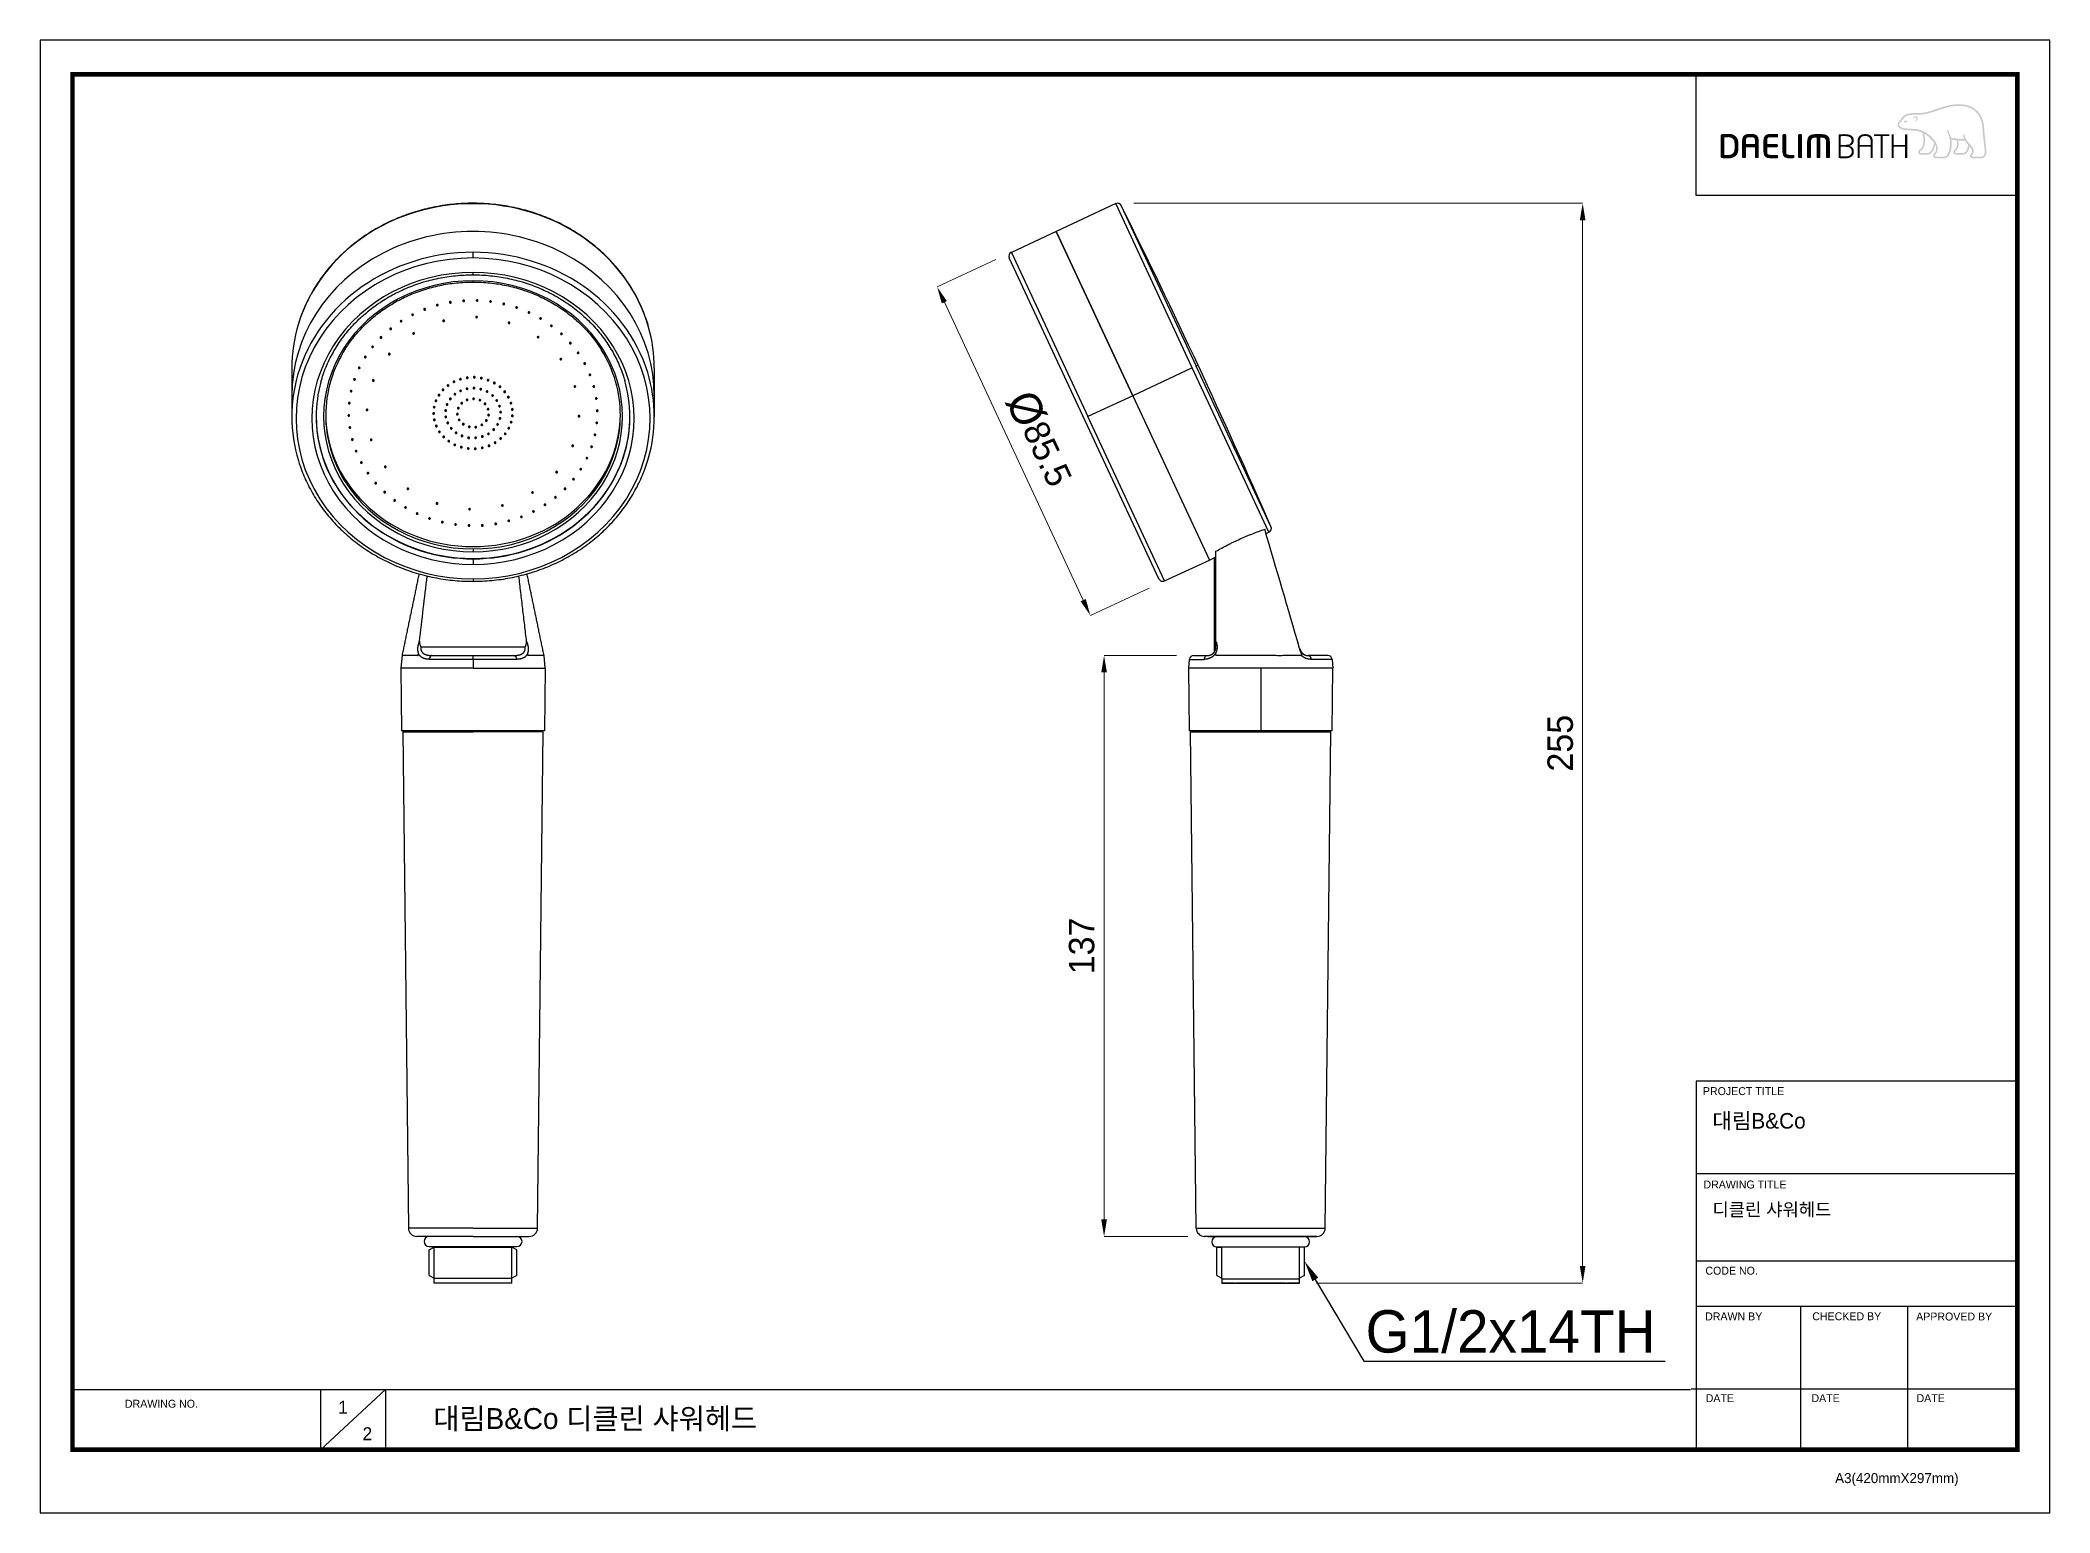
# Model space of a CAD drawing. Extents: x 0 to 474, y 0 to 347.
import ezdxf
from ezdxf import colors
from ezdxf.entities.mleader import LeaderData, LeaderLine
from ezdxf.math import Vec2, Vec3

# ---------------------------------------------------------------- set-up
doc = ezdxf.new("R2010")
doc.units = 0
doc.header["$LTSCALE"] = 10
doc.header["$MEASUREMENT"] = 0
doc.header["$PDMODE"] = 3
doc.header["$PDSIZE"] = -10
doc.layers.get('0').update_dxf_attribs({"linetype": 'CONTINUOUS'})
doc.layers.get('DEFPOINTS').update_dxf_attribs({"linetype": 'CONTINUOUS'})
doc.layers.add('THIN', color=8, linetype='CONTINUOUS')
doc.styles.add('Daelim Dimension', font='\x7f\x7f\x7f\x7f.TTF')
doc.dimstyles.new('DEFAULT', dxfattribs={"dimscale": 2, "dimtxt": 2, "dimasz": 2, "dimexe": 0, "dimexo": 2, "dimgap": 1, "dimtad": 1, "dimdec": 1, "dimzin": 9, "dimdsep": 46, "dimtxsty": 'Daelim Dimension', "dimcen": 0.5, "dimclrd": 252, "dimclre": 252, "dimclrt": 3, "dimadec": 1, "dimazin": 0, "dimtfac": 1, "dimtdec": 1, "dimtix": 1, "dimtmove": 0, "dimatfit": 3, "dimfxl": 0, "dimtolj": 1, "dimtzin": 1, "dimlwd": 9, "dimlwe": 9, "dimarcsym": 0})

msp = doc.modelspace()

# ---------------------------------------------------------------- texts
at = {"color": 5, "ltscale": 40, "style": 'Daelim Dimension'}
for s, height, p in [('PROJECT TITLE', 1.8702, (392.12, 98.5)), ('DRAWING TITLE', 1.8702, (392.24, 76.48)), ('CODE NO.', 1.87, (392.71, 56.16)), ('DRAWN BY', 1.87, (392.64, 45.38)), ('CHECKED BY', 1.87, (417.91, 45.41)), ('APPROVED BY', 1.8702, (442.41, 45.35)), ('DRAWING NO.', 1.8702, (19.98, 24.78)), ('DATE', 1.87, (392.78, 26.1)), ('DATE', 1.87, (417.71, 26.1)), ('DATE', 1.87, (442.5, 26.1)), ('A3(420mmX297mm)', 2.3604, (423.3, 7))]:
    msp.add_text(s, height=height, dxfattribs=at).set_placement(p)
at = {"attachment_point": 1, "style": 'Daelim Dimension'}
for s, insert, char_height, width in [('대림B&Co', (394.35, 94.27), 3.666, 58.9243), ('디클린 샤워헤드', (394.38, 73.05), 3.061, 51.5068), ('1', (70.27, 26.42), 3.06, 4.2714), ('2', (76.02, 20.18), 3.06, 4.2714)]:
    msp.add_mtext(s, dxfattribs=dict(at, insert=insert, char_height=char_height, width=width))
at = {"color": 2, "insert": (92.7, 24.69), "char_height": 4.9188, "width": 217.7355, "attachment_point": 1, "style": 'Daelim Dimension'}
msp.add_mtext('대림B&Co 디클린 샤워헤드', dxfattribs=at)

# ---------------------------------------------------------------- blocks, each defined once
blk = doc.blocks.new('*D9')
at = {"color": 5, "lineweight": 9, "ltscale": 0.5}
for p, q in [((225.4, 295.54), (211.54, 289.07)), ((213.23, 285.45), (245.98, 215.21)), ((261.54, 218.05), (247.67, 211.58))]:
    blk.add_line(p, q, dxfattribs=at)
at = {"color": 5, "ltscale": 0.5}
for points in [[(213.83, 285.73), (212.62, 285.17), (211.54, 289.07)], [(246.58, 215.49), (245.37, 214.93), (247.67, 211.58)]]:
    blk.add_solid(points, dxfattribs=at)
at = {"layer": 'DEFPOINTS', "color": 0, "ltscale": 0.5}
for p in [(229.03, 297.23), (265.16, 219.74), (247.67, 211.58)]:
    blk.add_point(p, dxfattribs=at)
at = {"color": 7, "lineweight": -3, "ltscale": 0.5, "insert": (235.76, 253.2), "char_height": 6, "attachment_point": 5, "rotation": 295, "style": 'Daelim Dimension'}
blk.add_mtext('\\A1;{\\H1.25x;\\C256;Ø}85.5', dxfattribs=at)
blk = doc.blocks.new('*D10')
at = {"color": 5, "lineweight": 9, "ltscale": 0.4}
for p, q in [((268, 202.17), (250.9, 202.17)), ((250.9, 198.17), (250.9, 69.17)), ((270.61, 65.17), (250.9, 65.17))]:
    blk.add_line(p, q, dxfattribs=at)
at = {"color": 5, "ltscale": 0.4}
for points in [[(250.23, 198.17), (251.57, 198.17), (250.9, 202.17)], [(250.23, 69.17), (251.57, 69.17), (250.9, 65.17)]]:
    blk.add_solid(points, dxfattribs=at)
at = {"layer": 'DEFPOINTS', "color": 0, "ltscale": 0.4}
for p in [(272, 202.17), (250.9, 65.17), (274.61, 65.17)]:
    blk.add_point(p, dxfattribs=at)
at = {"color": 7, "lineweight": -3, "ltscale": 0.4, "insert": (245.63, 133.67), "char_height": 6, "attachment_point": 5, "rotation": 90, "style": 'Daelim Dimension'}
blk.add_mtext('\\A1;137', dxfattribs=at)
blk = doc.blocks.new('*D11')
at = {"color": 5, "lineweight": 9, "ltscale": 0.5}
for p, q in [((257.95, 308.79), (363.76, 308.79)), ((363.76, 304.79), (363.76, 58.17)), ((300.98, 54.17), (363.76, 54.17))]:
    blk.add_line(p, q, dxfattribs=at)
at = {"color": 5, "ltscale": 0.5}
for points in [[(363.1, 304.79), (364.43, 304.79), (363.76, 308.79)], [(363.1, 58.17), (364.43, 58.17), (363.76, 54.17)]]:
    blk.add_solid(points, dxfattribs=at)
at = {"layer": 'DEFPOINTS', "color": 0, "ltscale": 0.5}
for p in [(253.95, 308.79), (296.98, 54.17), (363.76, 54.17)]:
    blk.add_point(p, dxfattribs=at)
at = {"color": 7, "ltscale": 0.5, "insert": (358.5, 181.48), "char_height": 6, "attachment_point": 5, "rotation": 90, "style": 'Daelim Dimension'}
blk.add_mtext('\\A1;255', dxfattribs=at)

# ---------------------------------------------------------------- dimensions: what is measured, and where the dimension line sits
at = {"color": 5, "ltscale": 0.5}
dim = msp.add_linear_dim(base=(363.76, 54.17), p1=(253.95, 308.79), p2=(296.98, 54.17), angle=90, dimstyle='DEFAULT', override={"dimtxt": 3, "dimdec": 0, "dimclrd": 5, "dimclre": 5, "dimclrt": 7}, dxfattribs=at)
dim.commit()
dim.dimension.update_dxf_attribs({"geometry": '*D11', "text_midpoint": (358.5, 181.48)})
at = {"lineweight": -3, "ltscale": 0.5}
dim = msp.add_aligned_dim(p1=(229.03, 297.23), p2=(265.16, 219.74), distance=-19.3, text='{\\H1.25x;\\C256;Ø}<>', dimstyle='DEFAULT', override={"dimtxt": 3, "dimclrd": 5, "dimclre": 5, "dimclrt": 7}, dxfattribs=at)
dim.commit()
dim.dimension.update_dxf_attribs({"geometry": '*D9', "text_midpoint": (235.76, 253.2)})
at = {"lineweight": -3, "ltscale": 0.4}
dim = msp.add_linear_dim(base=(250.9, 65.17), p1=(272, 202.17), p2=(274.61, 65.17), angle=90, dimstyle='DEFAULT', override={"dimtxt": 3, "dimdec": 0, "dimclrd": 5, "dimclre": 5, "dimclrt": 7}, dxfattribs=at)
dim.commit()
dim.dimension.update_dxf_attribs({"geometry": '*D10', "text_midpoint": (245.63, 133.67)})

# ---------------------------------------------------------------- hatches: boundary and pattern name
h = msp.add_hatch(color=5)
edge = h.paths.add_edge_path()
edge.add_spline(control_points=[(457, 330.41), (455.3, 332.32), (452.65, 332.34), (450.72, 332.02)], knot_values=[4, 4, 4, 4, 5, 5, 5, 5], degree=3, periodic=0)
edge.add_spline(control_points=[(450.72, 332.02), (449.55, 331.83), (448.42, 331.44), (447.32, 331.07)], knot_values=[5, 5, 5, 5, 6, 6, 6, 6], degree=3, periodic=0)
edge.add_spline(control_points=[(447.32, 331.07), (446.41, 330.76), (445.46, 330.43), (444.51, 330.22)], knot_values=[6, 6, 6, 6, 7, 7, 7, 7], degree=3, periodic=0)
edge.add_spline(control_points=[(444.51, 330.22), (443.85, 330.09), (443.02, 330.08), (442.29, 330.08)], knot_values=[7, 7, 7, 7, 8, 8, 8, 8], degree=3, periodic=0)
edge.add_spline(control_points=[(442.29, 330.08), (442.29, 330.08), (441.6, 330.07), (441.6, 330.07)], knot_values=[8.00001, 8.00001, 8.00001, 8.00001, 9, 9, 9, 9], degree=3, periodic=0)
edge.add_spline(control_points=[(441.6, 330.07), (440.23, 330.03), (439.29, 329.56), (438.82, 328.66)], knot_values=[9, 9, 9, 9, 10, 10, 10, 10], degree=3, periodic=0)
edge.add_spline(control_points=[(438.82, 328.66), (438.82, 328.66), (438.8, 328.62), (438.8, 328.62)], knot_values=[10.00001, 10.00001, 10.00001, 10.00001, 11, 11, 11, 11], degree=3, periodic=0)
edge.add_spline(control_points=[(438.8, 328.62), (438.72, 328.49), (438.62, 328.37), (438.5, 328.26)], knot_values=[11, 11, 11, 11, 12, 12, 12, 12], degree=3, periodic=0)
edge.add_spline(control_points=[(438.5, 328.26), (438.38, 328.14), (438.25, 328.01), (438.16, 327.85)], knot_values=[12, 12, 12, 12, 13, 13, 13, 13], degree=3, periodic=0)
edge.add_spline(control_points=[(438.16, 327.85), (437.98, 327.54), (437.96, 327.23), (438.11, 326.94)], knot_values=[13, 13, 13, 13, 14, 14, 14, 14], degree=3, periodic=0)
edge.add_spline(control_points=[(438.11, 326.94), (438.41, 326.39), (439.24, 326.1), (439.73, 326.06), (439.73, 326.06), (440.47, 326.02), (440.47, 326.02)], knot_values=[14, 14, 14, 14, 15, 15, 15, 16, 16, 16, 16], degree=3, periodic=0)
edge.add_spline(control_points=[(440.47, 326.02), (441.25, 325.97), (442.23, 325.91), (442.81, 325.81)], knot_values=[16, 16, 16, 16, 17, 17, 17, 17], degree=3, periodic=0)
edge.add_spline(control_points=[(442.81, 325.81), (443.18, 325.74), (443.53, 325.63), (443.86, 325.48)], knot_values=[17, 17, 17, 17, 18, 18, 18, 18], degree=3, periodic=0)
edge.add_spline(control_points=[(443.86, 325.48), (443.88, 325.44), (444.17, 324.37), (444.1, 323.19)], knot_values=[18, 18, 18, 18, 19, 19, 19, 19], degree=3, periodic=0)
edge.add_spline(control_points=[(444.1, 323.19), (444.06, 322.11), (443.58, 321.74), (443.24, 321.47)], knot_values=[19, 19, 19, 19, 20, 20, 20, 20], degree=3, periodic=0)
edge.add_spline(control_points=[(443.24, 321.47), (443.24, 321.46), (442.91, 321.2), (442.88, 320.88)], knot_values=[20, 20, 20, 20, 21, 21, 21, 21], degree=3, periodic=0)
edge.add_spline(control_points=[(442.88, 320.88), (442.87, 320.71), (442.91, 320.56), (443.02, 320.45)], knot_values=[21, 21, 21, 21, 22, 22, 22, 22], degree=3, periodic=0)
edge.add_spline(control_points=[(443.02, 320.45), (443.13, 320.32), (443.3, 320.27), (443.52, 320.27), (443.52, 320.27), (445.01, 320.27), (445.01, 320.27)], knot_values=[22, 22, 22, 22, 23, 23, 23, 24, 24, 24, 24], degree=3, periodic=0)
edge.add_spline(control_points=[(445.01, 320.27), (446.23, 320.27), (446.74, 321.69), (446.87, 322.68)], knot_values=[24, 24, 24, 24, 25, 25, 25, 25], degree=3, periodic=0)
edge.add_spline(control_points=[(446.87, 322.68), (447.23, 321.97), (447.23, 321.17), (446.77, 320.66)], knot_values=[25, 25, 25, 25, 26, 26, 26, 26], degree=3, periodic=0)
edge.add_spline(control_points=[(446.77, 320.66), (446.77, 320.66), (446.37, 320.29), (446.42, 319.94)], knot_values=[26.00001, 26.00001, 26.00001, 26.00001, 27, 27, 27, 27], degree=3, periodic=0)
edge.add_spline(control_points=[(446.42, 319.94), (446.45, 319.56), (446.76, 319.42), (447.01, 319.42), (447.01, 319.42), (449.13, 319.42), (449.13, 319.42)], knot_values=[27, 27, 27, 27, 28, 28, 28, 29, 29, 29, 29], degree=3, periodic=0)
edge.add_spline(control_points=[(449.13, 319.42), (449.51, 319.42), (449.8, 319.59), (450, 319.91)], knot_values=[29, 29, 29, 29, 30, 30, 30, 30], degree=3, periodic=0)
edge.add_spline(control_points=[(450, 319.91), (450.87, 321.34), (450.91, 322.74), (450.72, 323.83)], knot_values=[30, 30, 30, 30, 31, 31, 31, 31], degree=3, periodic=0)
edge.add_spline(control_points=[(450.72, 323.83), (450.98, 323.78), (451.41, 323.7), (451.94, 323.65)], knot_values=[31, 31, 31, 31, 32, 32, 32, 32], degree=3, periodic=0)
edge.add_spline(control_points=[(451.94, 323.65), (451.97, 323.5), (452.03, 323.16), (452.03, 323.16)], knot_values=[32, 32, 32, 32, 33, 33, 33, 33], degree=3, periodic=0)
edge.add_spline(control_points=[(452.03, 323.16), (452.04, 323.04), (452.04, 322.92), (452.04, 322.82)], knot_values=[33, 33, 33, 33, 34, 34, 34, 34], degree=3, periodic=0)
edge.add_spline(control_points=[(452.04, 322.82), (452.04, 321.99), (451.68, 321.64), (451.48, 321.44)], knot_values=[34, 34, 34, 34, 35, 35, 35, 35], degree=3, periodic=0)
edge.add_spline(control_points=[(451.48, 321.44), (451.47, 321.44), (451.19, 321.15), (451.16, 320.92)], knot_values=[35, 35, 35, 35, 36, 36, 36, 36], degree=3, periodic=0)
edge.add_spline(control_points=[(451.16, 320.92), (451.16, 320.92), (451.1, 320.67), (451.31, 320.45)], knot_values=[36.00001, 36.00001, 36.00001, 36.00001, 37, 37, 37, 37], degree=3, periodic=0)
edge.add_spline(control_points=[(451.31, 320.45), (451.43, 320.33), (451.62, 320.27), (451.87, 320.27), (451.87, 320.27), (453.51, 320.27), (453.51, 320.27)], knot_values=[37, 37, 37, 37, 38, 38, 38, 39, 39, 39, 39], degree=3, periodic=0)
edge.add_spline(control_points=[(453.51, 320.27), (454.57, 320.27), (454.89, 321.57), (454.99, 322.23)], knot_values=[39, 39, 39, 39, 40, 40, 40, 40], degree=3, periodic=0)
edge.add_spline(control_points=[(454.99, 322.23), (455.18, 322), (455.39, 321.71), (455.52, 321.44)], knot_values=[40, 40, 40, 40, 41, 41, 41, 41], degree=3, periodic=0)
edge.add_spline(control_points=[(455.52, 321.44), (455.61, 321.25), (455.62, 321.05), (455.56, 320.85)], knot_values=[41, 41, 41, 41, 42, 42, 42, 42], degree=3, periodic=0)
edge.add_spline(control_points=[(455.56, 320.85), (455.45, 320.5), (455.01, 320.25), (455.1, 319.84)], knot_values=[42, 42, 42, 42, 43, 43, 43, 43], degree=3, periodic=0)
edge.add_spline(control_points=[(455.1, 319.84), (455.18, 319.51), (455.45, 319.42), (455.73, 319.42), (455.73, 319.42), (457.84, 319.42), (457.84, 319.42)], knot_values=[43, 43, 43, 43, 44, 44, 44, 45, 45, 45, 45], degree=3, periodic=0)
edge.add_spline(control_points=[(457.84, 319.42), (457.85, 319.42), (458.28, 319.41), (458.61, 319.77)], knot_values=[45, 45, 45, 45, 46, 46, 46, 46], degree=3, periodic=0)
edge.add_spline(control_points=[(458.61, 319.77), (458.93, 320.11), (459.05, 320.62), (458.98, 321.33)], knot_values=[46, 46, 46, 46, 47, 47, 47, 47], degree=3, periodic=0)
edge.add_spline(control_points=[(458.98, 321.33), (458.98, 321.33), (458.66, 324.09), (458.66, 324.09)], knot_values=[0, 0, 0, 0, 1, 1, 1, 1], degree=3, periodic=0)
edge.add_spline(control_points=[(458.66, 324.09), (458.55, 324.89), (458.53, 325.32), (458.51, 325.75), (458.51, 325.75), (458.43, 326.84), (458.43, 326.84)], knot_values=[1, 1, 1, 1, 2, 2, 2, 3, 3, 3, 3], degree=3, periodic=0)
edge.add_spline(control_points=[(458.43, 326.84), (458.27, 328.33), (457.79, 329.53), (457, 330.41)], knot_values=[3, 3, 3, 3, 4, 4, 4, 4], degree=3, periodic=0)
edge = h.paths.add_edge_path(flags=16)
edge.add_spline(control_points=[(444.6, 329.83), (445.57, 330.04), (446.53, 330.37), (447.45, 330.68)], knot_values=[31, 31, 31, 31, 32, 32, 32, 32], degree=3, periodic=0)
edge.add_spline(control_points=[(447.45, 330.68), (448.53, 331.05), (449.65, 331.43), (450.79, 331.63)], knot_values=[32, 32, 32, 32, 33, 33, 33, 33], degree=3, periodic=0)
edge.add_spline(control_points=[(450.79, 331.63), (452.62, 331.93), (455.12, 331.91), (456.69, 330.14)], knot_values=[33, 33, 33, 33, 34, 34, 34, 34], degree=3, periodic=0)
edge.add_spline(control_points=[(456.69, 330.14), (457.42, 329.33), (457.87, 328.2), (458.02, 326.8), (458.02, 326.8), (458.1, 325.73), (458.1, 325.73)], knot_values=[34, 34, 34, 34, 35, 35, 35, 36, 36, 36, 36], degree=3, periodic=0)
edge.add_spline(control_points=[(458.1, 325.73), (458.12, 325.3), (458.15, 324.85), (458.26, 324.04), (458.26, 324.04), (458.58, 321.28), (458.58, 321.28)], knot_values=[36, 36, 36, 36, 37, 37, 37, 38, 38, 38, 38], degree=3, periodic=0)
edge.add_spline(control_points=[(458.58, 321.28), (458.63, 320.71), (458.54, 320.3), (458.32, 320.05)], knot_values=[38, 38, 38, 38, 39, 39, 39, 39], degree=3, periodic=0)
edge.add_spline(control_points=[(458.32, 320.05), (458.12, 319.82), (457.85, 319.82), (457.84, 319.82), (457.84, 319.82), (455.76, 319.82), (455.76, 319.82)], knot_values=[0, 0, 0, 0, 1, 1, 1, 2, 2, 2, 2], degree=3, periodic=0)
edge.add_spline(control_points=[(455.76, 319.82), (455.63, 319.82), (455.54, 319.87), (455.54, 320.02)], knot_values=[2, 2, 2, 2, 3, 3, 3, 3], degree=3, periodic=0)
edge.add_spline(control_points=[(455.54, 320.02), (455.54, 320.24), (455.81, 320.42), (455.92, 320.7)], knot_values=[3, 3, 3, 3, 4, 4, 4, 4], degree=3, periodic=0)
edge.add_spline(control_points=[(455.92, 320.7), (456.04, 321), (456.02, 321.32), (455.89, 321.61)], knot_values=[4, 4, 4, 4, 5, 5, 5, 5], degree=3, periodic=0)
edge.add_spline(control_points=[(455.89, 321.61), (455.64, 322.13), (455.27, 322.55), (454.92, 322.94)], knot_values=[5, 5, 5, 5, 6, 6, 6, 6], degree=3, periodic=0)
edge.add_spline(control_points=[(454.92, 322.94), (454.41, 323.51), (453.88, 324.05), (453.84, 324.83)], knot_values=[6, 6, 6, 6, 7, 7, 7, 7], degree=3, periodic=0)
edge.add_spline(control_points=[(453.84, 324.83), (453.83, 324.94), (453.78, 325.05), (453.67, 325.05)], knot_values=[7, 7, 7, 7, 8, 8, 8, 8], degree=3, periodic=0)
edge.add_spline(control_points=[(453.67, 325.05), (453.56, 325.04), (453.48, 324.94), (453.49, 324.8)], knot_values=[8, 8, 8, 8, 9, 9, 9, 9], degree=3, periodic=0)
edge.add_spline(control_points=[(453.49, 324.8), (453.51, 324.5), (453.59, 324.23), (453.69, 323.99)], knot_values=[9, 9, 9, 9, 10, 10, 10, 10], degree=3, periodic=0)
edge.add_spline(control_points=[(453.69, 323.99), (452.33, 323.93), (450.96, 324.2), (450.63, 324.26)], knot_values=[10, 10, 10, 10, 11, 11, 11, 11], degree=3, periodic=0)
edge.add_spline(control_points=[(450.63, 324.26), (450.39, 325.24), (449.99, 325.88), (449.99, 325.89)], knot_values=[11, 11, 11, 11, 12, 12, 12, 12], degree=3, periodic=0)
edge.add_spline(control_points=[(449.99, 325.89), (449.93, 325.99), (449.82, 326.02), (449.75, 325.97)], knot_values=[12, 12, 12, 12, 13, 13, 13, 13], degree=3, periodic=0)
edge.add_spline(control_points=[(449.75, 325.97), (449.67, 325.93), (449.65, 325.81), (449.71, 325.71)], knot_values=[13, 13, 13, 13, 14, 14, 14, 14], degree=3, periodic=0)
edge.add_spline(control_points=[(449.71, 325.71), (449.72, 325.69), (451.35, 322.92), (449.66, 320.11)], knot_values=[14, 14, 14, 14, 15, 15, 15, 15], degree=3, periodic=0)
edge.add_spline(control_points=[(449.66, 320.11), (449.54, 319.91), (449.36, 319.82), (449.13, 319.82), (449.13, 319.82), (447.02, 319.82), (447.02, 319.82)], knot_values=[15, 15, 15, 15, 16, 16, 16, 17, 17, 17, 17], degree=3, periodic=0)
edge.add_spline(control_points=[(447.02, 319.82), (446.94, 319.82), (446.81, 319.88), (446.81, 320.02)], knot_values=[17, 17, 17, 17, 18, 18, 18, 18], degree=3, periodic=0)
edge.add_spline(control_points=[(446.81, 320.02), (446.81, 320.17), (447.01, 320.39), (447.01, 320.39)], knot_values=[18, 18, 18, 18, 19, 19, 19, 19], degree=3, periodic=0)
edge.add_spline(control_points=[(447.01, 320.39), (447.86, 321.34), (447.43, 322.81), (446.61, 323.79)], knot_values=[19, 19, 19, 19, 20, 20, 20, 20], degree=3, periodic=0)
edge.add_spline(control_points=[(446.61, 323.79), (445.82, 324.73), (444.53, 325.92), (442.88, 326.21)], knot_values=[20, 20, 20, 20, 21, 21, 21, 21], degree=3, periodic=0)
edge.add_spline(control_points=[(442.88, 326.21), (442.28, 326.32), (441.29, 326.38), (440.49, 326.42), (440.49, 326.42), (439.76, 326.46), (439.76, 326.46)], knot_values=[21, 21, 21, 21, 22, 22, 22, 23, 23, 23, 23], degree=3, periodic=0)
edge.add_spline(control_points=[(439.76, 326.46), (439.36, 326.49), (438.69, 326.74), (438.48, 327.13)], knot_values=[23, 23, 23, 23, 24, 24, 24, 24], degree=3, periodic=0)
edge.add_spline(control_points=[(438.48, 327.13), (438.39, 327.29), (438.4, 327.46), (438.51, 327.65)], knot_values=[24, 24, 24, 24, 25, 25, 25, 25], degree=3, periodic=0)
edge.add_spline(control_points=[(438.51, 327.65), (438.58, 327.77), (438.69, 327.87), (438.79, 327.98)], knot_values=[25, 25, 25, 25, 26, 26, 26, 26], degree=3, periodic=0)
edge.add_spline(control_points=[(438.79, 327.98), (438.92, 328.11), (439.05, 328.24), (439.15, 328.42)], knot_values=[26, 26, 26, 26, 27, 27, 27, 27], degree=3, periodic=0)
edge.add_spline(control_points=[(439.15, 328.42), (439.15, 328.42), (439.18, 328.47), (439.18, 328.47)], knot_values=[27.00001, 27.00001, 27.00001, 27.00001, 28, 28, 28, 28], degree=3, periodic=0)
edge.add_spline(control_points=[(439.18, 328.47), (439.59, 329.24), (440.39, 329.63), (441.61, 329.67)], knot_values=[28, 28, 28, 28, 29, 29, 29, 29], degree=3, periodic=0)
edge.add_spline(control_points=[(441.61, 329.67), (441.61, 329.67), (442.29, 329.67), (442.29, 329.67)], knot_values=[29.00001, 29.00001, 29.00001, 29.00001, 30, 30, 30, 30], degree=3, periodic=0)
edge.add_spline(control_points=[(442.29, 329.67), (443.04, 329.68), (443.9, 329.68), (444.6, 329.83)], knot_values=[30, 30, 30, 30, 31, 31, 31, 31], degree=3, periodic=0)
edge = h.paths.add_edge_path(flags=0)
edge.add_spline(control_points=[(442.59, 329.26), (442.73, 329.15), (442.82, 329), (442.8, 328.81)], knot_values=[8, 8, 8, 8, 9, 9, 9, 9], degree=3, periodic=0)
edge.add_spline(control_points=[(442.8, 328.81), (442.77, 328.54), (442.53, 328.25), (442.36, 328.16)], knot_values=[7, 7, 7, 7, 8, 8, 8, 8], degree=3, periodic=0)
edge.add_spline(control_points=[(442.36, 328.16), (442.29, 328.13), (442.22, 328.15), (442.19, 328.21)], knot_values=[6, 6, 6, 6, 7, 7, 7, 7], degree=3, periodic=0)
edge.add_spline(control_points=[(442.19, 328.21), (442.16, 328.27), (442.2, 328.34), (442.26, 328.38)], knot_values=[5, 5, 5, 5, 6, 6, 6, 6], degree=3, periodic=0)
edge.add_spline(control_points=[(442.26, 328.38), (442.36, 328.44), (442.51, 328.64), (442.52, 328.8)], knot_values=[4, 4, 4, 4, 5, 5, 5, 5], degree=3, periodic=0)
edge.add_spline(control_points=[(442.52, 328.8), (442.53, 328.91), (442.51, 328.99), (442.42, 329.05)], knot_values=[3, 3, 3, 3, 4, 4, 4, 4], degree=3, periodic=0)
edge.add_spline(control_points=[(442.42, 329.05), (442.21, 329.2), (441.95, 328.9), (441.93, 328.88)], knot_values=[2, 2, 2, 2, 3, 3, 3, 3], degree=3, periodic=0)
edge.add_spline(control_points=[(441.93, 328.88), (441.88, 328.82), (441.8, 328.81), (441.75, 328.85)], knot_values=[1, 1, 1, 1, 2, 2, 2, 2], degree=3, periodic=0)
edge.add_spline(control_points=[(441.75, 328.85), (441.7, 328.9), (441.71, 328.98), (441.75, 329.03)], knot_values=[0, 0, 0, 0, 1, 1, 1, 1], degree=3, periodic=0)
edge.add_spline(control_points=[(441.75, 329.03), (441.89, 329.18), (442.26, 329.49), (442.59, 329.26)], knot_values=[9, 9, 9, 9, 10, 10, 10, 10], degree=3, periodic=0)
edge = h.paths.add_edge_path(flags=16)
edge.add_spline(control_points=[(444.49, 323.17), (444.53, 324.03), (444.4, 324.81), (444.31, 325.24), (444.31, 325.24), (445.63, 324.48), (446.6, 323.12)], knot_values=[5, 5, 5, 5, 6, 6, 6, 7, 7, 7, 7], degree=3, periodic=0)
edge.add_spline(control_points=[(446.6, 323.12), (446.53, 322.55), (446.21, 320.64), (445.01, 320.64), (445.01, 320.64), (443.52, 320.64), (443.52, 320.64)], knot_values=[0, 0, 0, 0, 1, 1, 1, 2, 2, 2, 2], degree=3, periodic=0)
edge.add_spline(control_points=[(443.52, 320.64), (443.41, 320.64), (443.28, 320.74), (443.28, 320.88)], knot_values=[2, 2, 2, 2, 3, 3, 3, 3], degree=3, periodic=0)
edge.add_spline(control_points=[(443.28, 320.88), (443.28, 321.02), (443.47, 321.17), (443.48, 321.17)], knot_values=[3, 3, 3, 3, 4, 4, 4, 4], degree=3, periodic=0)
edge.add_spline(control_points=[(443.48, 321.17), (443.86, 321.47), (444.42, 321.93), (444.49, 323.17)], knot_values=[4, 4, 4, 4, 5, 5, 5, 5], degree=3, periodic=0)
edge = h.paths.add_edge_path(flags=0)
edge.add_spline(control_points=[(440.31, 328.24), (440.31, 328.24), (440.36, 328.22), (440.29, 328.14)], knot_values=[1.00001, 1.00001, 1.00001, 1.00001, 2, 2, 2, 2], degree=3, periodic=0)
edge.add_spline(control_points=[(440.29, 328.14), (440.11, 327.89), (439.93, 327.83), (439.93, 327.83)], knot_values=[2, 2, 2, 2, 2.99999, 2.99999, 2.99999, 2.99999], degree=3, periodic=0)
edge.add_spline(control_points=[(439.93, 327.83), (439.93, 327.83), (439.79, 327.78), (439.72, 327.87)], knot_values=[3.00001, 3.00001, 3.00001, 3.00001, 4, 4, 4, 4], degree=3, periodic=0)
edge.add_spline(control_points=[(439.72, 327.87), (439.56, 328.05), (439.56, 328.15), (439.56, 328.15), (439.56, 328.15), (439.54, 328.23), (439.62, 328.25)], knot_values=[4, 4, 4, 4, 5, 5, 5, 6, 6, 6, 6], degree=3, periodic=0)
edge.add_spline(control_points=[(440.31, 328.24), (439.93, 328.39), (439.62, 328.25), (439.62, 328.25)], knot_values=[0.00001, 0.00001, 0.00001, 0.00001, 1, 1, 1, 1], degree=3, periodic=0)
edge = h.paths.add_edge_path(flags=16)
edge.add_spline(control_points=[(452.35, 323.61), (452.81, 323.58), (453.4, 323.56), (453.89, 323.59)], knot_values=[6, 6, 6, 6, 7, 7, 7, 7], degree=3, periodic=0)
edge.add_spline(control_points=[(453.89, 323.59), (454.09, 323.29), (454.4, 322.91), (454.65, 322.63)], knot_values=[7, 7, 7, 7, 8, 8, 8, 8], degree=3, periodic=0)
edge.add_spline(control_points=[(454.65, 322.63), (454.64, 322.61), (454.51, 320.64), (453.51, 320.64)], knot_values=[9, 9, 9, 9, 10, 10, 10, 10], degree=3, periodic=0)
edge.add_spline(control_points=[(453.51, 320.64), (453.51, 320.64), (451.82, 320.64), (451.82, 320.64)], knot_values=[0, 0, 0, 0, 1, 1, 1, 1], degree=3, periodic=0)
edge.add_spline(control_points=[(451.82, 320.64), (451.69, 320.64), (451.59, 320.75), (451.59, 320.88)], knot_values=[1, 1, 1, 1, 2, 2, 2, 2], degree=3, periodic=0)
edge.add_spline(control_points=[(451.59, 320.88), (451.59, 321.01), (451.73, 321.16), (451.74, 321.17)], knot_values=[2, 2, 2, 2, 3, 3, 3, 3], degree=3, periodic=0)
edge.add_spline(control_points=[(451.74, 321.17), (452.09, 321.5), (452.44, 321.96), (452.44, 322.81)], knot_values=[3, 3, 3, 3, 4, 4, 4, 4], degree=3, periodic=0)
edge.add_spline(control_points=[(452.44, 322.81), (452.44, 322.93), (452.43, 323.07), (452.41, 323.2)], knot_values=[4, 4, 4, 4, 5, 5, 5, 5], degree=3, periodic=0)
edge.add_spline(control_points=[(452.41, 323.2), (452.41, 323.2), (452.37, 323.45), (452.35, 323.61)], knot_values=[5.00001, 5.00001, 5.00001, 5.00001, 6, 6, 6, 6], degree=3, periodic=0)
h = msp.add_hatch(color=5)
edge = h.paths.add_edge_path()
edge.add_spline(control_points=[(400.5, 322.78), (400.5, 324.34), (399.66, 325.17), (398.09, 325.17)], knot_values=[7, 7, 7, 7, 8, 8, 8, 8], degree=3, periodic=0)
edge.add_spline(control_points=[(398.09, 325.17), (397.51, 325.17), (396.78, 325.13), (396.55, 325.09)], knot_values=[0, 0, 0, 0, 1, 1, 1, 1], degree=3, periodic=0)
edge.add_spline(control_points=[(396.55, 325.09), (396.4, 325.07), (396.3, 324.96), (396.3, 324.81), (396.3, 324.81), (396.3, 319.76), (396.3, 319.76)], knot_values=[1, 1, 1, 1, 2, 2, 2, 3, 3, 3, 3], degree=3, periodic=0)
edge.add_spline(control_points=[(396.3, 319.76), (396.3, 319.6), (396.4, 319.5), (396.56, 319.46)], knot_values=[3, 3, 3, 3, 4, 4, 4, 4], degree=3, periodic=0)
edge.add_spline(control_points=[(396.56, 319.46), (396.78, 319.43), (397.51, 319.4), (398.09, 319.4)], knot_values=[4, 4, 4, 4, 5, 5, 5, 5], degree=3, periodic=0)
edge.add_spline(control_points=[(398.09, 319.4), (399.66, 319.4), (400.5, 320.22), (400.5, 321.78), (400.5, 321.78), (400.5, 322.78), (400.5, 322.78)], knot_values=[5, 5, 5, 5, 6, 6, 6, 7, 7, 7, 7], degree=3, periodic=0)
edge = h.paths.add_edge_path(flags=16)
edge.add_spline(control_points=[(398.09, 324.39), (399.13, 324.39), (399.6, 323.89), (399.6, 322.78), (399.6, 322.78), (399.6, 322.53), (399.6, 322.28)], knot_values=[4, 4, 4, 4, 5, 5, 5, 5.5, 5.5, 5.5, 5.5], degree=3, periodic=0)
edge.add_spline(control_points=[(399.6, 322.28), (399.6, 322.03), (399.6, 321.78), (399.6, 321.78)], knot_values=[5.5, 5.5, 5.5, 5.5, 6, 6, 6, 6], degree=3, periodic=0)
edge.add_spline(control_points=[(399.6, 321.78), (399.6, 320.7), (399.1, 320.17), (398.09, 320.17)], knot_values=[0, 0, 0, 0, 1, 1, 1, 1], degree=3, periodic=0)
edge.add_spline(control_points=[(398.09, 320.17), (398.09, 320.17), (397.39, 320.19), (397.21, 320.19), (397.21, 320.19), (397.21, 324.35), (397.21, 324.35)], knot_values=[1.00001, 1.00001, 1.00001, 1.00001, 2, 2, 2, 3, 3, 3, 3], degree=3, periodic=0)
edge.add_spline(control_points=[(397.21, 324.35), (397.58, 324.38), (398.09, 324.39), (398.09, 324.39)], knot_values=[3, 3, 3, 3, 4, 4, 4, 4], degree=3, periodic=0)
h = msp.add_hatch(color=5)
edge = h.paths.add_edge_path()
edge.add_spline(control_points=[(405.29, 323.54), (405.29, 324.67), (404.75, 325.17), (403.54, 325.17)], knot_values=[13, 13, 13, 13, 14, 14, 14, 14], degree=3, periodic=0)
edge.add_spline(control_points=[(403.54, 325.17), (403.54, 325.17), (403.1, 325.17), (403.1, 325.17)], knot_values=[0.00001, 0.00001, 0.00001, 0.00001, 1, 1, 1, 1], degree=3, periodic=0)
edge.add_spline(control_points=[(403.1, 325.17), (401.9, 325.17), (401.36, 324.67), (401.36, 323.54), (401.36, 323.54), (401.36, 319.69), (401.36, 319.69)], knot_values=[1, 1, 1, 1, 2, 2, 2, 3, 3, 3, 3], degree=3, periodic=0)
edge.add_spline(control_points=[(401.36, 319.69), (401.36, 319.56), (401.47, 319.45), (401.6, 319.45)], knot_values=[3, 3, 3, 3, 4, 4, 4, 4], degree=3, periodic=0)
edge.add_spline(control_points=[(401.6, 319.45), (401.6, 319.45), (402.02, 319.45), (402.02, 319.45)], knot_values=[4.00001, 4.00001, 4.00001, 4.00001, 5, 5, 5, 5], degree=3, periodic=0)
edge.add_spline(control_points=[(402.02, 319.45), (402.16, 319.45), (402.26, 319.58), (402.26, 319.69), (402.26, 319.69), (402.26, 320.25), (402.26, 320.81)], knot_values=[5, 5, 5, 5, 6, 6, 6, 6.5, 6.5, 6.5, 6.5], degree=3, periodic=0)
edge.add_spline(control_points=[(402.26, 320.81), (402.26, 321.38), (402.26, 321.95), (402.26, 322), (402.26, 322), (404.39, 322), (404.39, 322)], knot_values=[6.5, 6.5, 6.5, 6.5, 7, 7, 7, 8, 8, 8, 8], degree=3, periodic=0)
edge.add_spline(control_points=[(404.39, 322), (404.39, 321.91), (404.39, 319.69), (404.39, 319.69)], knot_values=[8, 8, 8, 8, 9, 9, 9, 9], degree=3, periodic=0)
edge.add_spline(control_points=[(404.39, 319.69), (404.39, 319.55), (404.5, 319.45), (404.62, 319.45)], knot_values=[9, 9, 9, 9, 10, 10, 10, 10], degree=3, periodic=0)
edge.add_spline(control_points=[(404.62, 319.45), (404.62, 319.45), (405.05, 319.45), (405.05, 319.45)], knot_values=[10.00001, 10.00001, 10.00001, 10.00001, 11, 11, 11, 11], degree=3, periodic=0)
edge.add_spline(control_points=[(405.05, 319.45), (405.19, 319.45), (405.29, 319.58), (405.29, 319.69), (405.29, 319.69), (405.29, 323.54), (405.29, 323.54)], knot_values=[11, 11, 11, 11, 12, 12, 12, 13, 13, 13, 13], degree=3, periodic=0)
edge = h.paths.add_edge_path(flags=16)
edge.add_spline(control_points=[(402.26, 323.54), (402.26, 324.25), (402.47, 324.37), (403.1, 324.37)], knot_values=[2, 2, 2, 2, 3, 3, 3, 3], degree=3, periodic=0)
edge.add_spline(control_points=[(403.1, 324.37), (403.1, 324.37), (403.54, 324.37), (403.54, 324.37)], knot_values=[3.00001, 3.00001, 3.00001, 3.00001, 4, 4, 4, 4], degree=3, periodic=0)
edge.add_spline(control_points=[(403.54, 324.37), (404.18, 324.37), (404.39, 324.25), (404.39, 323.54)], knot_values=[4, 4, 4, 4, 5, 5, 5, 5], degree=3, periodic=0)
edge.add_spline(control_points=[(404.39, 323.54), (404.39, 323.54), (404.39, 322.86), (404.39, 322.79)], knot_values=[5.00001, 5.00001, 5.00001, 5.00001, 6, 6, 6, 6], degree=3, periodic=0)
edge.add_spline(control_points=[(404.39, 322.79), (404.39, 322.79), (402.26, 322.79), (402.26, 322.79)], knot_values=[0, 0, 0, 0, 1, 1, 1, 1], degree=3, periodic=0)
edge.add_spline(control_points=[(402.26, 322.79), (402.26, 322.86), (402.26, 323.54), (402.26, 323.54)], knot_values=[1, 1, 1, 1, 2, 2, 2, 2], degree=3, periodic=0)
h = msp.add_hatch(color=5)
edge = h.paths.add_edge_path()
edge.add_spline(control_points=[(407.31, 322.78), (407.31, 322.85), (407.31, 323.7), (407.31, 323.7)], knot_values=[14, 14, 14, 14, 15, 15, 15, 15], degree=3, periodic=0)
edge.add_spline(control_points=[(407.31, 323.7), (407.31, 324.12), (407.31, 324.36), (408.14, 324.36), (408.14, 324.36), (408.55, 324.36), (408.97, 324.36)], knot_values=[15, 15, 15, 15, 16, 16, 16, 16.5, 16.5, 16.5, 16.5], degree=3, periodic=0)
edge.add_spline(control_points=[(408.97, 324.36), (409.38, 324.35), (409.8, 324.35), (409.8, 324.35), (409.8, 324.35), (409.8, 324.54), (409.8, 324.73)], knot_values=[16.5, 16.5, 16.5, 16.5, 17, 17, 17, 17.5, 17.5, 17.5, 17.5], degree=3, periodic=0)
edge.add_spline(control_points=[(409.8, 324.73), (409.8, 324.92), (409.8, 325.11), (409.8, 325.11)], knot_values=[17.5, 17.5, 17.5, 17.5, 18, 18, 18, 18], degree=3, periodic=0)
edge.add_spline(control_points=[(409.8, 325.11), (409.8, 325.11), (409.63, 325.12), (409.63, 325.12)], knot_values=[18.00001, 18.00001, 18.00001, 18.00001, 19, 19, 19, 19], degree=3, periodic=0)
edge.add_spline(control_points=[(409.63, 325.12), (409.29, 325.15), (408.55, 325.17), (408.13, 325.17)], knot_values=[19, 19, 19, 19, 20, 20, 20, 20], degree=3, periodic=0)
edge.add_spline(control_points=[(408.13, 325.17), (406.96, 325.17), (406.4, 324.69), (406.4, 323.7)], knot_values=[20, 20, 20, 20, 21, 21, 21, 21], degree=3, periodic=0)
edge.add_spline(control_points=[(406.4, 323.7), (406.4, 323.7), (406.4, 320.87), (406.4, 320.87)], knot_values=[0, 0, 0, 0, 1, 1, 1, 1], degree=3, periodic=0)
edge.add_spline(control_points=[(406.4, 320.87), (406.4, 319.88), (406.96, 319.4), (408.13, 319.4)], knot_values=[1, 1, 1, 1, 2, 2, 2, 2], degree=3, periodic=0)
edge.add_spline(control_points=[(408.13, 319.4), (408.65, 319.4), (409.34, 319.41), (409.63, 319.43)], knot_values=[2, 2, 2, 2, 3, 3, 3, 3], degree=3, periodic=0)
edge.add_spline(control_points=[(409.63, 319.43), (409.63, 319.43), (409.76, 319.44), (409.76, 319.44)], knot_values=[3.00001, 3.00001, 3.00001, 3.00001, 3.99999, 3.99999, 3.99999, 3.99999], degree=3, periodic=0)
edge.add_spline(control_points=[(409.76, 319.44), (409.76, 319.44), (409.76, 319.44), (409.76, 319.44), (409.76, 319.44), (409.8, 319.45), (409.8, 319.45)], knot_values=[3.99999, 3.99999, 3.99999, 3.99999, 4, 4, 4, 4.99999, 4.99999, 4.99999, 4.99999], degree=3, periodic=0)
edge.add_spline(control_points=[(409.8, 319.45), (409.8, 319.45), (409.8, 319.45), (409.8, 319.45), (409.8, 319.45), (409.8, 319.64), (409.8, 319.83)], knot_values=[4.99999, 4.99999, 4.99999, 4.99999, 5.25, 5.25, 5.25, 5.5, 5.5, 5.5, 5.5], degree=3, periodic=0)
edge.add_spline(control_points=[(409.8, 319.83), (409.8, 320.02), (409.8, 320.21), (409.8, 320.21), (409.8, 320.21), (408.14, 320.21), (408.14, 320.21)], knot_values=[5.5, 5.5, 5.5, 5.5, 6, 6, 6, 7, 7, 7, 7], degree=3, periodic=0)
edge.add_spline(control_points=[(408.14, 320.21), (407.31, 320.21), (407.31, 320.44), (407.31, 320.87), (407.31, 320.87), (407.31, 321.92), (407.31, 322)], knot_values=[7, 7, 7, 7, 8, 8, 8, 9, 9, 9, 9], degree=3, periodic=0)
edge.add_spline(control_points=[(407.31, 322), (407.39, 322), (409.54, 322), (409.54, 322)], knot_values=[9, 9, 9, 9, 10, 10, 10, 10], degree=3, periodic=0)
edge.add_spline(control_points=[(409.54, 322), (409.68, 322), (409.8, 322.11), (409.8, 322.24)], knot_values=[10, 10, 10, 10, 11, 11, 11, 11], degree=3, periodic=0)
edge.add_spline(control_points=[(409.8, 322.24), (409.8, 322.24), (409.8, 322.53), (409.8, 322.53)], knot_values=[11.00001, 11.00001, 11.00001, 11.00001, 12, 12, 12, 12], degree=3, periodic=0)
edge.add_spline(control_points=[(409.8, 322.53), (409.8, 322.67), (409.68, 322.78), (409.54, 322.78), (409.54, 322.78), (407.39, 322.78), (407.31, 322.78)], knot_values=[12, 12, 12, 12, 13, 13, 13, 14, 14, 14, 14], degree=3, periodic=0)
h = msp.add_hatch(color=5)
edge = h.paths.add_edge_path()
edge.add_spline(control_points=[(412.56, 320.21), (411.78, 320.21), (411.78, 320.5), (411.78, 320.78), (411.78, 320.78), (411.78, 324.86), (411.78, 324.86)], knot_values=[9, 9, 9, 9, 10, 10, 10, 11, 11, 11, 11], degree=3, periodic=0)
edge.add_spline(control_points=[(411.78, 324.86), (411.78, 325), (411.67, 325.12), (411.53, 325.12)], knot_values=[11, 11, 11, 11, 12, 12, 12, 12], degree=3, periodic=0)
edge.add_spline(control_points=[(411.53, 325.12), (411.53, 325.12), (411.14, 325.12), (411.14, 325.12)], knot_values=[12.00001, 12.00001, 12.00001, 12.00001, 12.99999, 12.99999, 12.99999, 12.99999], degree=3, periodic=0)
edge.add_spline(control_points=[(411.14, 325.12), (411, 325.12), (410.88, 325), (410.88, 324.86), (410.88, 324.86), (410.88, 320.87), (410.88, 320.87)], knot_values=[0, 0, 0, 0, 1, 1, 1, 2, 2, 2, 2], degree=3, periodic=0)
edge.add_spline(control_points=[(410.88, 320.87), (410.88, 319.56), (411.77, 319.4), (412.55, 319.4)], knot_values=[2, 2, 2, 2, 3, 3, 3, 3], degree=3, periodic=0)
edge.add_spline(control_points=[(412.55, 319.4), (413.12, 319.4), (413.25, 319.42), (413.43, 319.45)], knot_values=[3, 3, 3, 3, 4, 4, 4, 4], degree=3, periodic=0)
edge.add_spline(control_points=[(413.43, 319.45), (413.43, 319.45), (413.53, 319.46), (413.53, 319.46)], knot_values=[4.00001, 4.00001, 4.00001, 4.00001, 4.99999, 4.99999, 4.99999, 4.99999], degree=3, periodic=0)
edge.add_spline(control_points=[(413.53, 319.46), (413.53, 319.46), (413.53, 319.46), (413.53, 319.46), (413.53, 319.46), (413.65, 319.48), (413.65, 319.48)], knot_values=[4.99999, 4.99999, 4.99999, 4.99999, 5.499995, 5.499995, 5.499995, 5.99999, 5.99999, 5.99999, 5.99999], degree=3, periodic=0)
edge.add_spline(control_points=[(413.65, 319.48), (413.65, 319.48), (413.65, 319.48), (413.65, 319.48), (413.65, 319.48), (413.7, 319.49), (413.7, 319.49)], knot_values=[5.99999, 5.99999, 5.99999, 5.99999, 6.499995, 6.499995, 6.499995, 6.99999, 6.99999, 6.99999, 6.99999], degree=3, periodic=0)
edge.add_spline(control_points=[(413.7, 319.49), (413.7, 319.49), (413.7, 319.49), (413.7, 319.49), (413.7, 319.49), (413.7, 319.67), (413.7, 319.85)], knot_values=[6.99999, 6.99999, 6.99999, 6.99999, 7.25, 7.25, 7.25, 7.5, 7.5, 7.5, 7.5], degree=3, periodic=0)
edge.add_spline(control_points=[(413.7, 319.85), (413.7, 320.03), (413.7, 320.21), (413.7, 320.21), (413.7, 320.21), (412.56, 320.21), (412.56, 320.21)], knot_values=[7.5, 7.5, 7.5, 7.5, 8, 8, 8, 9, 9, 9, 9], degree=3, periodic=0)
h = msp.add_hatch(color=5)
edge = h.paths.add_edge_path()
edge.add_spline(control_points=[(415.25, 319.45), (415.4, 319.45), (415.49, 319.58), (415.49, 319.69), (415.49, 319.69), (415.49, 324.87), (415.49, 324.87)], knot_values=[4, 4, 4, 4, 5, 5, 5, 6, 6, 6, 6], degree=3, periodic=0)
edge.add_spline(control_points=[(415.49, 324.87), (415.49, 325.01), (415.38, 325.12), (415.25, 325.12)], knot_values=[6, 6, 6, 6, 7, 7, 7, 7], degree=3, periodic=0)
edge.add_spline(control_points=[(415.25, 325.12), (415.25, 325.12), (414.83, 325.12), (414.83, 325.12)], knot_values=[7.00001, 7.00001, 7.00001, 7.00001, 7.99999, 7.99999, 7.99999, 7.99999], degree=3, periodic=0)
edge.add_spline(control_points=[(414.83, 325.12), (414.68, 325.12), (414.58, 324.99), (414.58, 324.87), (414.58, 324.87), (414.58, 319.69), (414.58, 319.69)], knot_values=[0, 0, 0, 0, 1, 1, 1, 2, 2, 2, 2], degree=3, periodic=0)
edge.add_spline(control_points=[(414.58, 319.69), (414.58, 319.55), (414.7, 319.45), (414.83, 319.45)], knot_values=[2, 2, 2, 2, 3, 3, 3, 3], degree=3, periodic=0)
edge.add_spline(control_points=[(414.83, 319.45), (414.83, 319.45), (415.25, 319.45), (415.25, 319.45)], knot_values=[3.00001, 3.00001, 3.00001, 3.00001, 4, 4, 4, 4], degree=3, periodic=0)
h = msp.add_hatch(color=5)
edge = h.paths.add_edge_path()
edge.add_spline(control_points=[(417.59, 322.81), (417.59, 324.17), (417.77, 324.3), (418.93, 324.31)], knot_values=[5, 5, 5, 5, 6, 6, 6, 6], degree=3, periodic=0)
edge.add_spline(control_points=[(418.93, 324.31), (418.93, 324.23), (418.93, 319.69), (418.93, 319.69)], knot_values=[6, 6, 6, 6, 7, 7, 7, 7], degree=3, periodic=0)
edge.add_spline(control_points=[(418.93, 319.69), (418.93, 319.55), (419.04, 319.45), (419.17, 319.45)], knot_values=[7, 7, 7, 7, 8, 8, 8, 8], degree=3, periodic=0)
edge.add_spline(control_points=[(419.17, 319.45), (419.17, 319.45), (419.59, 319.45), (419.59, 319.45)], knot_values=[8.00001, 8.00001, 8.00001, 8.00001, 9, 9, 9, 9], degree=3, periodic=0)
edge.add_spline(control_points=[(419.59, 319.45), (419.75, 319.45), (419.83, 319.58), (419.83, 319.69), (419.83, 319.69), (419.83, 324.21), (419.83, 324.3)], knot_values=[9, 9, 9, 9, 10, 10, 10, 11, 11, 11, 11], degree=3, periodic=0)
edge.add_spline(control_points=[(419.83, 324.3), (420.38, 324.3), (420.72, 324.24), (420.91, 324.05)], knot_values=[11, 11, 11, 11, 12, 12, 12, 12], degree=3, periodic=0)
edge.add_spline(control_points=[(420.91, 324.05), (421.14, 323.83), (421.17, 323.43), (421.17, 322.81), (421.17, 322.81), (421.17, 319.69), (421.17, 319.69)], knot_values=[12, 12, 12, 12, 13, 13, 13, 14, 14, 14, 14], degree=3, periodic=0)
edge.add_spline(control_points=[(421.17, 319.69), (421.17, 319.56), (421.28, 319.45), (421.42, 319.45)], knot_values=[14, 14, 14, 14, 15, 15, 15, 15], degree=3, periodic=0)
edge.add_spline(control_points=[(421.42, 319.45), (421.42, 319.45), (421.84, 319.45), (421.84, 319.45)], knot_values=[15.00001, 15.00001, 15.00001, 15.00001, 16, 16, 16, 16], degree=3, periodic=0)
edge.add_spline(control_points=[(421.84, 319.45), (421.98, 319.45), (422.08, 319.58), (422.08, 319.69), (422.08, 319.69), (422.08, 322.88), (422.08, 322.88)], knot_values=[16, 16, 16, 16, 17, 17, 17, 18, 18, 18, 18], degree=3, periodic=0)
edge.add_spline(control_points=[(422.08, 322.88), (422.08, 324.81), (421.44, 325.14), (419.38, 325.14)], knot_values=[18, 18, 18, 18, 19, 19, 19, 19], degree=3, periodic=0)
edge.add_spline(control_points=[(419.38, 325.14), (417.32, 325.14), (416.68, 324.81), (416.68, 322.88)], knot_values=[19, 19, 19, 19, 20, 20, 20, 20], degree=3, periodic=0)
edge.add_spline(control_points=[(416.68, 322.88), (416.68, 322.88), (416.68, 319.69), (416.68, 319.69)], knot_values=[0, 0, 0, 0, 1, 1, 1, 1], degree=3, periodic=0)
edge.add_spline(control_points=[(416.68, 319.69), (416.68, 319.55), (416.79, 319.45), (416.93, 319.45)], knot_values=[1, 1, 1, 1, 2, 2, 2, 2], degree=3, periodic=0)
edge.add_spline(control_points=[(416.93, 319.45), (416.93, 319.45), (417.35, 319.45), (417.35, 319.45)], knot_values=[2.00001, 2.00001, 2.00001, 2.00001, 3, 3, 3, 3], degree=3, periodic=0)
edge.add_spline(control_points=[(417.35, 319.45), (417.5, 319.45), (417.59, 319.58), (417.59, 319.69), (417.59, 319.69), (417.59, 322.81), (417.59, 322.81)], knot_values=[3, 3, 3, 3, 4, 4, 4, 5, 5, 5, 5], degree=3, periodic=0)
h = msp.add_hatch(color=5)
edge = h.paths.add_edge_path()
edge.add_spline(control_points=[(427.67, 323.69), (427.67, 324.25), (427.44, 324.58), (427.05, 324.8)], knot_values=[4, 4, 4, 4, 5, 5, 5, 5], degree=3, periodic=0)
edge.add_spline(control_points=[(427.05, 324.8), (426.66, 325.01), (426.11, 325.1), (425.5, 325.1)], knot_values=[5, 5, 5, 5, 6, 6, 6, 6], degree=3, periodic=0)
edge.add_spline(control_points=[(425.5, 325.1), (424.99, 325.1), (424.52, 325.07), (424.26, 325.03)], knot_values=[6, 6, 6, 6, 7, 7, 7, 7], degree=3, periodic=0)
edge.add_spline(control_points=[(424.26, 325.03), (424.2, 325.03), (424.17, 325.01), (424.15, 324.98)], knot_values=[7, 7, 7, 7, 8, 8, 8, 8], degree=3, periodic=0)
edge.add_spline(control_points=[(424.15, 324.98), (424.12, 324.97), (424.11, 324.92), (424.11, 324.85)], knot_values=[8, 8, 8, 8, 9, 9, 9, 9], degree=3, periodic=0)
edge.add_spline(control_points=[(424.11, 324.85), (424.11, 324.85), (424.11, 319.66), (424.11, 319.66)], knot_values=[9, 9, 9, 9, 10, 10, 10, 10], degree=3, periodic=0)
edge.add_spline(control_points=[(424.11, 319.66), (424.11, 319.57), (424.12, 319.53), (424.14, 319.51)], knot_values=[10, 10, 10, 10, 11, 11, 11, 11], degree=3, periodic=0)
edge.add_spline(control_points=[(424.14, 319.51), (424.16, 319.5), (424.19, 319.48), (424.28, 319.46)], knot_values=[11, 11, 11, 11, 12, 12, 12, 12], degree=3, periodic=0)
edge.add_spline(control_points=[(424.28, 319.46), (424.57, 319.42), (425.03, 319.39), (425.54, 319.39)], knot_values=[12, 12, 12, 12, 13, 13, 13, 13], degree=3, periodic=0)
edge.add_spline(control_points=[(425.54, 319.39), (426.13, 319.39), (426.69, 319.49), (427.08, 319.71)], knot_values=[13, 13, 13, 13, 14, 14, 14, 14], degree=3, periodic=0)
edge.add_spline(control_points=[(427.08, 319.71), (427.47, 319.95), (427.71, 320.32), (427.71, 320.95)], knot_values=[14, 14, 14, 14, 15, 15, 15, 15], degree=3, periodic=0)
edge.add_spline(control_points=[(427.71, 320.95), (427.71, 320.95), (427.71, 321.08), (427.71, 321.08)], knot_values=[15, 15, 15, 15, 16, 16, 16, 16], degree=3, periodic=0)
edge.add_spline(control_points=[(427.71, 321.08), (427.71, 321.64), (427.41, 322.07), (426.91, 322.24)], knot_values=[16, 16, 16, 16, 17, 17, 17, 17], degree=3, periodic=0)
edge.add_spline(control_points=[(426.91, 322.24), (426.91, 322.24), (426.65, 322.34), (426.65, 322.34)], knot_values=[0, 0, 0, 0, 0.999982, 0.999982, 0.999982, 0.999982], degree=3, periodic=0)
edge.add_spline(control_points=[(426.65, 322.34), (426.65, 322.34), (426.91, 322.43), (426.91, 322.43)], knot_values=[1.000018, 1.000018, 1.000018, 1.000018, 2, 2, 2, 2], degree=3, periodic=0)
edge.add_spline(control_points=[(426.91, 322.43), (427.41, 322.64), (427.67, 323.02), (427.67, 323.57)], knot_values=[2, 2, 2, 2, 3, 3, 3, 3], degree=3, periodic=0)
edge.add_spline(control_points=[(427.67, 323.57), (427.67, 323.57), (427.67, 323.69), (427.67, 323.69)], knot_values=[3, 3, 3, 3, 4, 4, 4, 4], degree=3, periodic=0)
edge = h.paths.add_edge_path(flags=16)
edge.add_spline(control_points=[(424.62, 322.58), (424.62, 322.58), (424.62, 324.61), (424.62, 324.61)], knot_values=[8, 8, 8, 8, 9, 9, 9, 9], degree=3, periodic=0)
edge.add_spline(control_points=[(424.62, 324.61), (424.62, 324.61), (424.71, 324.62), (424.71, 324.62)], knot_values=[0, 0, 0, 0, 1, 1, 1, 1], degree=3, periodic=0)
edge.add_spline(control_points=[(424.71, 324.62), (424.93, 324.63), (425.23, 324.64), (425.5, 324.64)], knot_values=[1, 1, 1, 1, 2, 2, 2, 2], degree=3, periodic=0)
edge.add_spline(control_points=[(425.5, 324.64), (425.98, 324.64), (426.38, 324.6), (426.69, 324.46)], knot_values=[2, 2, 2, 2, 3, 3, 3, 3], degree=3, periodic=0)
edge.add_spline(control_points=[(426.69, 324.46), (426.99, 324.32), (427.18, 324.04), (427.18, 323.64)], knot_values=[3, 3, 3, 3, 4, 4, 4, 4], degree=3, periodic=0)
edge.add_spline(control_points=[(427.18, 323.64), (427.18, 323.64), (427.18, 323.61), (427.18, 323.61)], knot_values=[4, 4, 4, 4, 5, 5, 5, 5], degree=3, periodic=0)
edge.add_spline(control_points=[(427.18, 323.61), (427.18, 323.35), (427.1, 323.09), (426.9, 322.89)], knot_values=[5, 5, 5, 5, 6, 6, 6, 6], degree=3, periodic=0)
edge.add_spline(control_points=[(426.9, 322.89), (426.71, 322.69), (426.39, 322.58), (425.93, 322.58)], knot_values=[6, 6, 6, 6, 7, 7, 7, 7], degree=3, periodic=0)
edge.add_spline(control_points=[(425.93, 322.58), (425.93, 322.58), (424.62, 322.58), (424.62, 322.58)], knot_values=[7, 7, 7, 7, 8, 8, 8, 8], degree=3, periodic=0)
edge = h.paths.add_edge_path(flags=16)
edge.add_spline(control_points=[(424.62, 322.11), (424.62, 322.11), (425.93, 322.11), (425.93, 322.11)], knot_values=[5, 5, 5, 5, 6, 6, 6, 6], degree=3, periodic=0)
edge.add_spline(control_points=[(425.93, 322.11), (426.4, 322.11), (426.72, 322), (426.93, 321.78)], knot_values=[6, 6, 6, 6, 7, 7, 7, 7], degree=3, periodic=0)
edge.add_spline(control_points=[(426.93, 321.78), (427.14, 321.58), (427.21, 321.29), (427.21, 321.02)], knot_values=[7, 7, 7, 7, 8, 8, 8, 8], degree=3, periodic=0)
edge.add_spline(control_points=[(427.21, 321.02), (427.21, 321.02), (427.21, 321), (427.21, 321)], knot_values=[8, 8, 8, 8, 9, 9, 9, 9], degree=3, periodic=0)
edge.add_spline(control_points=[(427.21, 321), (427.21, 320.56), (427.03, 320.25), (426.73, 320.07)], knot_values=[0, 0, 0, 0, 1, 1, 1, 1], degree=3, periodic=0)
edge.add_spline(control_points=[(426.73, 320.07), (426.43, 319.9), (426.02, 319.85), (425.54, 319.85)], knot_values=[1, 1, 1, 1, 2, 2, 2, 2], degree=3, periodic=0)
edge.add_spline(control_points=[(425.54, 319.85), (425.26, 319.85), (424.97, 319.87), (424.71, 319.88)], knot_values=[2, 2, 2, 2, 3, 3, 3, 3], degree=3, periodic=0)
edge.add_spline(control_points=[(424.71, 319.88), (424.71, 319.88), (424.62, 319.88), (424.62, 319.88)], knot_values=[3.000017, 3.000017, 3.000017, 3.000017, 4, 4, 4, 4], degree=3, periodic=0)
edge.add_spline(control_points=[(424.62, 319.88), (424.62, 319.88), (424.62, 322.11), (424.62, 322.11)], knot_values=[4, 4, 4, 4, 5, 5, 5, 5], degree=3, periodic=0)
at = {"lineweight": 0}
h = msp.add_hatch(color=5, dxfattribs=at)
edge = h.paths.add_edge_path()
edge.add_line((430.57, 325.1), (430.18, 325.1))
edge.add_arc((430.09, 323.61), 1.49, 86.5006, 180.9379)
edge.add_line((428.6, 323.58), (428.6, 319.45))
edge.add_spline(control_points=[(428.6, 319.45), (428.69, 319.45), (428.93, 319.45), (429.11, 319.45)], knot_values=[6.126372, 6.126372, 6.126372, 6.126372, 6.631821, 6.631821, 6.631821, 6.631821], degree=3, periodic=0)
edge.add_spline(control_points=[(429.11, 319.45), (429.11, 320.15), (429.11, 322.11), (429.11, 322.11)], knot_values=[8.180194, 8.180194, 8.180194, 8.180194, 9, 9, 9, 9], degree=3, periodic=0)
edge.add_line((429.11, 322.11), (431.65, 322.11))
edge.add_spline(control_points=[(431.65, 322.11), (431.65, 322.11), (431.65, 320.15), (431.65, 319.45)], knot_values=[8.180194, 8.180194, 8.180194, 8.180194, 9, 9, 9, 9], degree=3, periodic=0)
edge.add_spline(control_points=[(431.65, 319.45), (431.83, 319.45), (432.07, 319.45), (432.16, 319.45)], knot_values=[6.126372, 6.126372, 6.126372, 6.126372, 6.631821, 6.631821, 6.631821, 6.631821], degree=3, periodic=0)
edge.add_line((432.16, 319.45), (432.16, 323.58))
edge.add_arc((430.67, 323.61), 1.49, 359.0621, 453.4994)
h.paths.add_polyline_path([(430.18, 324.65), (430.57, 324.65, -0.436008), (431.65, 323.56), (431.65, 322.56), (429.11, 322.56), (429.11, 323.56, -0.436008)], flags=16)
h = msp.add_hatch(color=5)
edge = h.paths.add_edge_path()
edge.add_spline(control_points=[(436.12, 324.66), (436.12, 324.66), (436.12, 325), (436.12, 325)], knot_values=[13.00001, 13.00001, 13.00001, 13.00001, 14, 14, 14, 14], degree=3, periodic=0)
edge.add_spline(control_points=[(436.12, 325), (436.12, 325.03), (436.12, 325.04), (436.07, 325.04)], knot_values=[14, 14, 14, 14, 15, 15, 15, 15], degree=3, periodic=0)
edge.add_spline(control_points=[(436.07, 325.04), (436.07, 325.04), (432.51, 325.04), (432.51, 325.04)], knot_values=[0, 0, 0, 0, 1, 1, 1, 1], degree=3, periodic=0)
edge.add_spline(control_points=[(432.51, 325.04), (432.47, 325.04), (432.45, 325.02), (432.45, 325)], knot_values=[1, 1, 1, 1, 2, 2, 2, 2], degree=3, periodic=0)
edge.add_spline(control_points=[(432.45, 325), (432.45, 325), (432.45, 324.66), (432.45, 324.66)], knot_values=[2.00001, 2.00001, 2.00001, 2.00001, 3, 3, 3, 3], degree=3, periodic=0)
edge.add_spline(control_points=[(432.45, 324.66), (432.45, 324.65), (432.45, 324.66), (432.46, 324.65)], knot_values=[3, 3, 3, 3, 4, 4, 4, 4], degree=3, periodic=0)
edge.add_spline(control_points=[(432.46, 324.65), (432.46, 324.65), (432.48, 324.64), (432.51, 324.64), (432.51, 324.64), (432.89, 324.64), (433.27, 324.64)], knot_values=[4, 4, 4, 4, 5, 5, 5, 5.5, 5.5, 5.5, 5.5], degree=3, periodic=0)
edge.add_spline(control_points=[(433.27, 324.64), (433.66, 324.64), (434.04, 324.64), (434.04, 324.64), (434.04, 324.64), (434.04, 319.5), (434.04, 319.5)], knot_values=[5.5, 5.5, 5.5, 5.5, 6, 6, 6, 7, 7, 7, 7], degree=3, periodic=0)
edge.add_spline(control_points=[(434.04, 319.5), (434.04, 319.46), (434.06, 319.45), (434.08, 319.45)], knot_values=[7, 7, 7, 7, 8, 8, 8, 8], degree=3, periodic=0)
edge.add_spline(control_points=[(434.08, 319.45), (434.08, 319.45), (434.5, 319.45), (434.5, 319.45)], knot_values=[8.00001, 8.00001, 8.00001, 8.00001, 9, 9, 9, 9], degree=3, periodic=0)
edge.add_spline(control_points=[(434.5, 319.45), (434.52, 319.45), (434.54, 319.47), (434.54, 319.5), (434.54, 319.5), (434.54, 320.79), (434.54, 322.07)], knot_values=[9, 9, 9, 9, 10, 10, 10, 10.5, 10.5, 10.5, 10.5], degree=3, periodic=0)
edge.add_spline(control_points=[(434.54, 322.07), (434.54, 323.36), (434.54, 324.64), (434.54, 324.64), (434.54, 324.64), (436.07, 324.64), (436.07, 324.64)], knot_values=[10.5, 10.5, 10.5, 10.5, 11, 11, 11, 12, 12, 12, 12], degree=3, periodic=0)
edge.add_spline(control_points=[(436.07, 324.64), (436.13, 324.65), (436.12, 324.65), (436.12, 324.66)], knot_values=[12, 12, 12, 12, 13, 13, 13, 13], degree=3, periodic=0)
h = msp.add_hatch(color=5)
edge = h.paths.add_edge_path()
edge.add_spline(control_points=[(440.27, 319.45), (440.29, 319.45), (440.32, 319.48), (440.32, 319.5), (440.32, 319.5), (440.32, 324.99), (440.32, 324.99)], knot_values=[17, 17, 17, 17, 18, 18, 18, 19, 19, 19, 19], degree=3, periodic=0)
edge.add_spline(control_points=[(440.32, 324.99), (440.32, 325.02), (440.29, 325.04), (440.27, 325.04)], knot_values=[19, 19, 19, 19, 20, 20, 20, 20], degree=3, periodic=0)
edge.add_spline(control_points=[(440.27, 325.04), (440.27, 325.04), (439.87, 325.04), (439.87, 325.04)], knot_values=[0.00001, 0.00001, 0.00001, 0.00001, 1, 1, 1, 1], degree=3, periodic=0)
edge.add_spline(control_points=[(439.87, 325.04), (439.84, 325.04), (439.81, 325.02), (439.81, 324.99), (439.81, 324.99), (439.81, 324.38), (439.81, 323.78)], knot_values=[1, 1, 1, 1, 2, 2, 2, 2.5, 2.5, 2.5, 2.5], degree=3, periodic=0)
edge.add_spline(control_points=[(439.81, 323.78), (439.81, 323.18), (439.81, 322.57), (439.81, 322.57), (439.81, 322.57), (439.13, 322.57), (438.46, 322.57)], knot_values=[2.5, 2.5, 2.5, 2.5, 3, 3, 3, 3.5, 3.5, 3.5, 3.5], degree=3, periodic=0)
edge.add_spline(control_points=[(438.46, 322.57), (437.79, 322.57), (437.11, 322.57), (437.11, 322.57), (437.11, 322.57), (437.11, 324.99), (437.11, 324.99)], knot_values=[3.5, 3.5, 3.5, 3.5, 4, 4, 4, 5, 5, 5, 5], degree=3, periodic=0)
edge.add_spline(control_points=[(437.11, 324.99), (437.11, 325.02), (437.08, 325.04), (437.06, 325.04)], knot_values=[5, 5, 5, 5, 6, 6, 6, 6], degree=3, periodic=0)
edge.add_spline(control_points=[(437.06, 325.04), (437.06, 325.04), (436.66, 325.04), (436.66, 325.04)], knot_values=[6.00001, 6.00001, 6.00001, 6.00001, 7, 7, 7, 7], degree=3, periodic=0)
edge.add_spline(control_points=[(436.66, 325.04), (436.63, 325.04), (436.6, 325.02), (436.6, 324.99), (436.6, 324.99), (436.6, 319.5), (436.6, 319.5)], knot_values=[7, 7, 7, 7, 8, 8, 8, 9, 9, 9, 9], degree=3, periodic=0)
edge.add_spline(control_points=[(436.6, 319.5), (436.6, 319.48), (436.63, 319.45), (436.66, 319.45)], knot_values=[9, 9, 9, 9, 10, 10, 10, 10], degree=3, periodic=0)
edge.add_spline(control_points=[(436.66, 319.45), (436.66, 319.45), (437.06, 319.45), (437.06, 319.45)], knot_values=[10.00001, 10.00001, 10.00001, 10.00001, 11, 11, 11, 11], degree=3, periodic=0)
edge.add_spline(control_points=[(437.06, 319.45), (437.08, 319.45), (437.11, 319.48), (437.11, 319.5), (437.11, 319.5), (437.11, 320.16), (437.11, 320.81)], knot_values=[11, 11, 11, 11, 12, 12, 12, 12.5, 12.5, 12.5, 12.5], degree=3, periodic=0)
edge.add_spline(control_points=[(437.11, 320.81), (437.11, 321.46), (437.11, 322.11), (437.11, 322.11), (437.11, 322.11), (437.79, 322.11), (438.46, 322.11)], knot_values=[12.5, 12.5, 12.5, 12.5, 13, 13, 13, 13.5, 13.5, 13.5, 13.5], degree=3, periodic=0)
edge.add_spline(control_points=[(438.46, 322.11), (439.13, 322.11), (439.81, 322.11), (439.81, 322.11), (439.81, 322.11), (439.81, 319.5), (439.81, 319.5)], knot_values=[13.5, 13.5, 13.5, 13.5, 14, 14, 14, 15, 15, 15, 15], degree=3, periodic=0)
edge.add_spline(control_points=[(439.81, 319.5), (439.81, 319.48), (439.84, 319.45), (439.87, 319.45)], knot_values=[15, 15, 15, 15, 16, 16, 16, 16], degree=3, periodic=0)
edge.add_spline(control_points=[(439.87, 319.45), (439.87, 319.45), (440.27, 319.45), (440.27, 319.45)], knot_values=[16.00001, 16.00001, 16.00001, 16.00001, 17, 17, 17, 17], degree=3, periodic=0)

# ---------------------------------------------------------------- linework, layer by layer
at = {"color": 5, "ltscale": 0.5}
for p, q in [((390.52, 310.66), (390.52, 339.19)), ((390.52, 101.79), (390.52, 14.41))]:
    msp.add_line(p, q, dxfattribs=at)
at = {"lineweight": -3, "ltscale": 0.4}
for p, q in [((102.08, 308.8), (102.08, 308.71)), ((253.64, 308.71), (239.59, 302.16)), ((271.7, 269.96), (253.64, 308.71)), ((254.96, 308.22), (272.61, 270.38)), ((239.59, 302.16), (229.03, 297.23)), ((239.59, 302.16), (257.65, 263.41)), ((257.65, 263.41), (239.59, 302.16)), ((102.08, 295.9), (102.08, 297.23)), ((263.83, 220.23), (228.55, 295.9)), ((229.03, 297.23), (247.1, 258.49)), ((102.08, 291.93), (102.08, 292.5)), ((102.08, 290.23), (102.08, 290.52)), ((93.84, 284.76), (93.84, 284.77)), ((96.93, 285.43), (96.93, 285.45)), ((100.07, 285.81), (100.07, 285.82)), ((103.24, 285.87), (103.24, 285.88)), ((106.33, 285.6), (106.33, 285.77)), ((106.4, 285.62), (106.4, 285.63)), ((109.52, 285.06), (109.52, 285.07)), ((112.33, 284.38), (112.33, 284.15)), ((85.32, 280.99), (85.32, 281)), ((88.01, 282.52), (88.01, 282.53)), ((90.63, 283.74), (90.69, 283.74)), ((90.86, 283.78), (90.86, 283.79)), ((95.34, 281.09), (95.34, 281.11)), ((103.1, 281.97), (103.1, 281.98)), ((110.78, 280.63), (110.78, 280.64)), ((112.54, 284.2), (112.54, 284.21)), ((115.45, 283.04), (115.45, 283.06)), ((118.2, 281.61), (118.2, 281.63)), ((120.77, 279.92), (120.77, 279.94)), ((78.58, 274.95), (78.58, 274.96)), ((80.58, 277.18), (80.58, 277.19)), ((82.84, 279.2), (82.84, 279.21)), ((88.26, 278.09), (88.26, 278.1)), ((117.63, 277.21), (117.63, 277.22)), ((123.12, 277.99), (123.12, 278)), ((125.22, 275.84), (125.22, 275.85)), ((76.86, 272.53), (76.86, 272.55)), ((82.55, 273.24), (82.55, 273.25)), ((122.98, 272.03), (122.98, 272.04)), ((127.06, 273.49), (127.06, 273.51)), ((128.23, 271.08), (128.33, 271.08)), ((128.33, 271.16), (128.33, 270.95)), ((128.6, 270.98), (128.6, 270.99)), ((273.06, 270.59), (272.61, 270.38)), ((290.25, 232.55), (272.61, 270.38)), ((59.33, 269.96), (59.33, 263.41)), ((74.24, 267.42), (74, 267.42)), ((74.32, 267.27), (74.32, 267.28)), ((75.43, 269.97), (75.43, 269.98)), ((78.77, 267.04), (78.77, 267.05)), ((96.39, 265.85), (96.39, 265.87)), ((97.77, 266.7), (97.77, 266.71)), ((99.26, 267.42), (98.93, 267.42)), ((99.3, 267.31), (99.3, 267.32)), ((100.92, 267.66), (100.92, 267.68)), ((102.58, 267.75), (102.58, 267.76)), ((104.24, 267.57), (104.24, 267.58)), ((105.83, 267.12), (105.83, 267.13)), ((107.31, 266.41), (107.31, 266.43)), ((108.62, 265.49), (108.62, 265.5)), ((126.29, 265.61), (126.29, 265.62)), ((129.84, 268.33), (129.84, 268.35)), ((130.75, 265.58), (130.75, 265.59)), ((144.83, 269.96), (144.83, 263.47)), ((271.7, 269.96), (257.65, 263.41)), ((289.77, 231.22), (271.7, 269.96)), ((59.33, 263.41), (59.33, 258.49)), ((73.09, 261.64), (73.09, 261.65)), ((73.53, 264.49), (73.53, 264.5)), ((93.11, 260.73), (93.11, 260.75)), ((93.53, 262.19), (93.53, 262.21)), ((94.24, 263.56), (94.24, 263.58)), ((95.2, 264.8), (95.2, 264.81)), ((96.16, 261.33), (96.16, 261.34)), ((96.91, 262.65), (96.91, 262.66)), ((97.96, 263.8), (97.61, 263.8)), ((97.99, 263.75), (97.99, 263.76)), ((99.32, 264.64), (98.95, 264.64)), ((99.33, 264.58), (99.33, 264.59)), ((99.61, 261.65), (99.61, 261.66)), ((100.87, 265.08), (100.87, 265.09)), ((100.88, 262.43), (100.88, 262.44)), ((102.4, 262.68), (102.4, 262.69)), ((102.49, 265.21), (102.49, 265.23)), ((103.89, 262.34), (103.89, 262.35)), ((104.1, 264.98), (104.1, 264.99)), ((105.11, 261.49), (105.11, 261.5)), ((105.59, 264.39), (105.59, 264.4)), ((106.88, 263.48), (106.88, 263.5)), ((107.88, 262.32), (107.88, 262.33)), ((108.52, 260.96), (108.52, 260.97)), ((109.73, 264.36), (109.73, 264.37)), ((110.33, 263.04), (110.33, 263.24)), ((110.33, 263.15), (110.58, 263.15)), ((110.52, 263.06), (110.33, 263.06)), ((110.58, 263.15), (110.58, 263.11)), ((110.61, 263.07), (110.61, 263.08)), ((111.21, 261.66), (111.21, 261.68)), ((131.33, 262.75), (131.33, 262.77)), ((144.83, 263.41), (144.83, 258.49)), ((257.65, 263.41), (247.1, 258.49)), ((257.65, 263.41), (275.72, 224.67)), ((257.65, 263.41), (275.72, 224.67)), ((72.98, 258.77), (72.98, 258.78)), ((77.29, 260.08), (77.29, 260.09)), ((92.9, 257.68), (92.99, 257.68)), ((92.98, 259.23), (92.98, 259.24)), ((93.15, 257.72), (93.15, 257.74)), ((93.61, 256.27), (93.61, 256.28)), ((95.81, 259.89), (95.81, 259.9)), ((95.85, 258.41), (95.85, 258.43)), ((96.31, 257), (96.31, 257.01)), ((98.59, 259.09), (98.59, 259.1)), ((98.8, 260.47), (98.8, 260.48)), ((99.01, 257.75), (99.01, 257.76)), ((100, 256.68), (100, 256.69)), ((101.39, 256.07), (101.39, 256.08)), ((102.92, 256.02), (102.92, 256.04)), ((104.35, 256.55), (104.35, 256.56)), ((105.42, 257.55), (105.42, 257.57)), ((105.83, 260.26), (105.83, 260.27)), ((105.94, 258.87), (105.94, 258.88)), ((108.06, 256.64), (108.06, 256.65)), ((108.62, 258.03), (108.62, 258.04)), ((108.77, 259.5), (108.77, 259.51)), ((110.58, 255.93), (110.58, 255.72)), ((111.27, 257.18), (111.27, 257.19)), ((111.53, 260.18), (111.53, 260.19)), ((111.55, 258.67), (111.55, 258.68)), ((127.26, 258.58), (127.26, 258.59)), ((131.46, 257.01), (131.46, 257.02)), ((131.57, 259.89), (131.57, 259.9)), ((265.16, 219.74), (247.1, 258.49)), ((73.1, 255.87), (72.94, 255.87)), ((73.22, 255.9), (73.22, 255.91)), ((73.75, 253.09), (73.45, 253.09)), ((73.8, 253.07), (73.8, 253.08)), ((78.26, 253.04), (78.26, 253.05)), ((94.35, 254.92), (94.35, 254.93)), ((95.34, 253.71), (95.34, 253.72)), ((96.56, 252.67), (96.56, 252.69)), ((97.06, 255.87), (96.8, 255.87)), ((97.13, 255.72), (97.13, 255.74)), ((97.97, 251.86), (97.97, 251.87)), ((98.28, 254.68), (98.28, 254.69)), ((99.51, 251.28), (99.51, 251.29)), ((99.68, 253.92), (99.68, 253.94)), ((101.25, 253.51), (101.25, 253.52)), ((102.88, 253.46), (102.88, 253.47)), ((104.47, 253.78), (104.47, 253.79)), ((105.92, 254.45), (105.92, 254.46)), ((106.03, 251.62), (106.03, 251.63)), ((107.14, 255.42), (107.14, 255.44)), ((107.49, 252.35), (107.49, 252.36)), ((108.78, 253.3), (108.78, 253.32)), ((109.86, 254.45), (109.86, 254.46)), ((110.37, 255.9), (110.58, 255.9)), ((110.7, 255.76), (110.7, 255.77)), ((125.78, 251.62), (125.78, 251.63)), ((130.19, 251.5), (129.88, 251.5)), ((130.23, 251.38), (130.23, 251.39)), ((131.02, 254.17), (131.02, 254.18)), ((74.71, 250.32), (74.71, 250.33)), ((75.95, 247.67), (75.95, 247.68)), ((81.33, 246.8), (81.42, 246.8)), ((81.58, 246.62), (81.58, 246.63)), ((101.14, 250.96), (101.14, 250.97)), ((102.8, 250.91), (102.8, 250.92)), ((104.45, 251.13), (104.45, 251.14)), ((129.12, 248.69), (129.12, 248.7)), ((77.49, 245.16), (77.49, 245.17)), ((79.33, 242.81), (79.33, 242.83)), ((122, 245.41), (122, 245.42)), ((125.97, 243.71), (125.97, 243.72)), ((127.69, 246.12), (127.69, 246.13)), ((81.43, 240.66), (81.43, 240.67)), ((83.78, 238.73), (83.78, 238.74)), ((86.35, 237.04), (86.35, 237.05)), ((86.92, 241.45), (86.92, 241.46)), ((93.77, 238.02), (93.77, 238.03)), ((109.21, 237.56), (109.21, 237.57)), ((116.29, 240.57), (116.29, 240.58)), ((119.23, 237.67), (119.23, 237.68)), ((121.71, 239.45), (121.71, 239.47)), ((123.97, 241.48), (123.97, 241.49)), ((89.1, 235.61), (89.1, 235.62)), ((91.83, 234.41), (91.83, 234.64)), ((92.01, 234.46), (92.01, 234.47)), ((95.03, 233.6), (95.03, 233.61)), ((98.15, 233.04), (98.15, 233.05)), ((101.31, 232.79), (101.31, 232.8)), ((101.45, 236.68), (101.45, 236.69)), ((104.48, 232.85), (104.48, 232.86)), ((107.62, 233.22), (107.62, 233.23)), ((110.58, 234.07), (110.58, 233.86)), ((110.71, 233.89), (110.71, 233.91)), ((113.69, 234.87), (113.69, 234.88)), ((116.54, 236.13), (116.54, 236.14)), ((289.1, 230.9), (289.77, 231.22)), ((102.08, 227.29), (102.08, 226.62)), ((102.08, 224.95), (102.08, 223.62)), ((265.16, 219.74), (275.72, 224.67)), ((275.72, 224.67), (277.28, 225.39)), ((276.83, 225.18), (276.83, 202.9)), ((102.08, 220.23), (102.08, 219.65)), ((89.77, 204.17), (114.38, 204.17)), ((85.33, 202.16), (85.06, 199.17)), ((102.08, 199.17), (85.06, 199.17)), ((85.08, 199.17), (85.24, 184.37)), ((85.33, 202.17), (85.33, 202.16)), ((102.08, 201.25), (91.81, 201.25)), ((92.42, 202.17), (102.08, 202.17)), ((102.08, 202.17), (111.73, 202.17)), ((102.08, 201.25), (102.08, 202.17)), ((112.34, 201.25), (102.08, 201.25)), ((102.08, 201.25), (102.08, 199.17)), ((102.08, 199.17), (119.09, 199.17)), ((119.09, 199.17), (118.83, 202.16)), ((119.07, 199.17), (118.91, 184.37)), ((271, 201.25), (270.82, 199.17)), ((304.84, 199.17), (270.82, 199.17)), ((270.83, 199.17), (271, 184.37)), ((271, 201.25), (274.49, 201.25)), ((272, 202.17), (275.28, 202.17)), ((287.83, 199.17), (287.83, 184.37)), ((303.66, 202.17), (299.01, 202.17)), ((304.66, 201.25), (299.71, 201.25)), ((304.66, 201.25), (304.84, 199.17)), ((304.66, 184.37), (304.83, 199.17)), ((118.91, 184.37), (85.24, 184.37)), ((85.53, 184.17), (86.85, 67.14)), ((85.53, 184.17), (102.08, 184.17)), ((85.87, 184.17), (85.87, 184.37)), ((118.62, 184.17), (102.08, 184.17)), ((117.3, 67.14), (118.62, 184.17)), ((118.28, 184.17), (118.28, 184.37)), ((287.83, 184.37), (271, 184.37)), ((271.28, 184.17), (304.38, 184.17)), ((272.61, 67.14), (271.28, 184.17)), ((271.62, 184.37), (271.62, 184.17)), ((304.66, 184.37), (287.83, 184.37)), ((287.83, 184.17), (287.83, 184.37)), ((303.05, 67.14), (304.38, 184.17)), ((304.04, 184.17), (304.04, 184.37)), ((102.08, 67.14), (86.85, 67.14)), ((102.08, 67.14), (117.3, 67.14)), ((272.61, 67.14), (303.05, 67.14)), ((102.08, 65.17), (88.85, 65.17)), ((102.08, 65.17), (89.59, 65.17)), ((91.75, 55.94), (91.75, 62.05)), ((102.08, 65.17), (114.56, 65.17)), ((102.08, 65.17), (115.3, 65.17)), ((112.41, 55.94), (112.41, 62.05)), ((301.05, 65.17), (274.61, 65.17)), ((275.35, 65.17), (300.31, 65.17)), ((276.05, 65.17), (288.52, 65.17)), ((277.48, 65.12), (298.18, 65.12)), ((277.5, 55.94), (277.5, 62.72)), ((277.5, 62.67), (278.68, 62.67)), ((294.96, 65.17), (301.01, 65.17)), ((301.05, 65.17), (296.98, 65.17)), ((296.98, 65.17), (301.05, 65.17)), ((298.16, 62.67), (296.98, 62.67)), ((298.16, 55.94), (298.16, 62.72)), ((92.92, 54.17), (92.92, 55.33)), ((111.23, 54.17), (111.23, 55.33))]:
    msp.add_line(p, q, dxfattribs=at)
at = {"color": 5, "ltscale": 40}
for p, q in [((466.26, 310.66), (390.52, 310.66)), ((466.26, 101.79), (390.52, 101.79)), ((466.26, 79.9), (390.52, 79.9)), ((466.26, 79.9), (390.52, 79.9)), ((466.26, 59.3), (390.52, 59.3)), ((466.26, 59.3), (390.52, 59.3)), ((466.26, 48.68), (390.52, 48.68)), ((466.26, 48.68), (390.52, 48.68)), ((415.12, 48.68), (415.12, 14.87)), ((440.37, 48.68), (440.37, 14.87)), ((66.12, 29.1), (66.12, 14.82)), ((66.12, 29.1), (66.12, 14.82)), ((81.4, 29.1), (66.12, 14.82)), ((81.4, 29.1), (66.12, 14.82)), ((81.4, 29.1), (81.4, 14.82)), ((81.4, 29.1), (81.4, 14.82)), ((466.26, 29.15), (389.32, 29.15)), ((466.26, 29.15), (391.11, 29.15)), ((466.26, 14.87), (401.35, 14.87))]:
    msp.add_line(p, q, dxfattribs=at)
at = {"lineweight": -3}
for p, q in [((91.72, 62.77), (112.43, 62.77)), ((91.74, 62.05), (92.92, 62.66)), ((112.41, 62.05), (111.23, 62.66)), ((91.74, 55.94), (92.92, 55.33)), ((111.23, 54.17), (92.92, 54.17)), ((111.23, 54.17), (92.92, 54.17)), ((112.41, 55.94), (111.23, 55.33)), ((277.49, 55.94), (278.67, 55.33)), ((278.67, 55.33), (278.67, 54.17)), ((278.67, 54.17), (278.68, 54.17)), ((278.68, 54.17), (278.67, 54.17)), ((278.68, 54.17), (281.68, 54.17)), ((281.68, 54.17), (278.68, 54.17)), ((281.68, 54.17), (293.98, 54.17)), ((293.7, 54.17), (281.95, 54.17)), ((293.98, 54.17), (296.98, 54.17)), ((296.98, 54.17), (293.98, 54.17)), ((298.17, 55.94), (296.98, 55.33)), ((296.98, 54.17), (296.98, 55.33)), ((296.98, 54.17), (296.98, 54.17)), ((296.98, 54.17), (296.98, 54.17))]:
    msp.add_line(p, q, dxfattribs=at)
at = {"lineweight": -3, "ltscale": 0.5}
msp.add_line((277.48, 62.72), (298.18, 62.72), dxfattribs=at)
at = {"color": 5}
msp.add_line((7.62, 29.1), (389.23, 29.1), dxfattribs=at)
at = {"ltscale": 0.5}
msp.add_lwpolyline([(0, 0), (473.93, 0), (473.93, 347.26), (0, 347.26)], close=True, dxfattribs=at)
at = {"color": 5, "linetype": 'ByBlock', "lineweight": 200, "const_width": 1.09}
msp.add_lwpolyline([(7.62, 14.87), (466.26, 14.87), (466.26, 339.19), (7.62, 339.19)], close=True, dxfattribs=at)
at = {"lineweight": -3, "ltscale": 0.4}
for centre, radius, start, end in [((254.06, 307.8), 1, 25, 115), ((-1306.92, -466.16), 1743.31, 25, 26.37229), ((229.45, 296.33), 1, 115, 205), ((-1306.92, -466.16), 1743.31, 23.62771, 25), ((289.35, 232.12), 1, 295, 25), ((264.74, 220.65), 1, 205, 295), ((272, 201.17), 1, 90, 175), ((303.66, 201.17), 1, 5, 90), ((88.85, 67.17), 2, 180.6482, 270), ((115.3, 67.17), 2, 270, 359.3518), ((274.61, 67.17), 2, 180.6482, 270), ((301.05, 67.17), 2, 270, 359.3518), ((91.72, 63.97), 1.2, 90, 270), ((112.43, 63.97), 1.2, 270, 90), ((277.48, 63.92), 1.2, 90, 270), ((298.18, 63.92), 1.2, 270, 90)]:
    msp.add_arc(centre, radius, start, end, dxfattribs=at)
for centre, major_axis, start_param, end_param in [((102.08, 269.96), (42.75, 0), 1.570796, 2.869845), ((102.08, 269.96), (42.75, 0), 0.250935, 1.570796), ((102.08, 263.41), (42.75, 0), 0, 3.141593), ((102.08, 263.41), (42.75, 0), 0, 3.141593), ((102.08, 258.06), (41.75, 0), 1.570796, 4.712389), ((102.08, 258.49), (-42.75, 0), 4.712389, 6.029109), ((102.08, 258.49), (-42.75, 0), 3.412899, 4.712389), ((102.08, 258.06), (41.75, 0), 4.712389, 7.853982), ((102.08, 258.06), (-38, 0), 4.712389, 7.853982), ((102.08, 258.57), (-35.25, 0), 4.712389, 7.853982), ((102.08, 258.06), (-38, 0), 1.570796, 4.712389), ((102.08, 258.57), (-35.25, 0), 1.570796, 4.712389), ((93.64, 284.76), (-0.2, 0), 3.108523, 6.250116), ((93.64, 284.76), (-0.2, 0), 6.250116, 9.391709), ((93.64, 284.89), (-0.2, 0), 0.357321, 2.784299), ((96.73, 285.44), (-0.2, 0), 6.250116, 9.391709), ((96.73, 285.44), (-0.2, 0), 3.108523, 6.250116), ((96.73, 285.57), (-0.2, 0), 0.357321, 2.784299), ((99.87, 285.81), (-0.2, 0), 3.108523, 6.250116), ((99.87, 285.81), (-0.2, 0), 6.250116, 9.391709), ((99.87, 285.94), (-0.2, 0), 0.357321, 2.784299), ((103.04, 285.87), (-0.2, 0), 3.108523, 6.250116), ((103.04, 285.87), (-0.2, 0), 6.250116, 9.391709), ((103.04, 286), (-0.2, 0), 0.357321, 2.784299), ((106.2, 285.62), (-0.2, 0), 3.108523, 6.250116), ((106.2, 285.62), (-0.2, 0), 6.250116, 9.391709), ((106.2, 285.75), (-0.2, 0), 0.357321, 2.784299), ((109.32, 285.06), (-0.2, 0), 6.250116, 9.391709), ((109.32, 285.06), (-0.2, 0), 3.108523, 6.250116), ((109.32, 285.19), (-0.2, 0), 0.357321, 2.784299), ((112.34, 284.2), (-0.2, 0), 3.108523, 6.250116), ((102.08, 269.96), (42.75, 0), 2.869845, 3.141593), ((85.12, 280.99), (-0.2, 0), 6.250116, 9.391709), ((85.12, 280.99), (-0.2, 0), 3.108523, 6.250116), ((85.12, 281.12), (-0.2, 0), 0.357321, 2.784299), ((87.81, 282.53), (-0.2, 0), 3.108523, 6.250116), ((87.81, 282.53), (-0.2, 0), 6.250116, 9.391709), ((87.81, 282.65), (-0.2, 0), 0.357321, 2.784299), ((90.66, 283.79), (-0.2, 0), 3.108523, 6.250116), ((90.66, 283.79), (-0.2, 0), 6.250116, 9.391709), ((90.66, 283.91), (-0.2, 0), 0.357321, 2.784299), ((95.14, 281.1), (-0.2, 0), 3.108523, 6.250116), ((95.14, 281.1), (-0.2, 0), 6.250116, 9.391709), ((95.14, 281.23), (-0.2, 0), 0.357321, 2.784299), ((102.9, 281.98), (-0.2, 0), 3.108523, 6.250116), ((102.9, 281.98), (-0.2, 0), 6.250116, 9.391709), ((102.9, 282.1), (-0.2, 0), 0.357321, 2.784299), ((110.58, 280.64), (-0.2, 0), 3.108523, 6.250116), ((110.58, 280.64), (-0.2, 0), 6.250116, 9.391709), ((110.58, 280.76), (-0.2, 0), 0.357321, 2.784299), ((112.34, 284.2), (-0.2, 0), 6.250116, 9.391709), ((112.34, 284.33), (-0.2, 0), 0.357321, 2.784299), ((115.25, 283.05), (-0.2, 0), 3.108523, 6.250116), ((115.25, 283.05), (-0.2, 0), 6.250116, 9.391709), ((115.25, 283.18), (-0.2, 0), 0.357321, 2.784299), ((118, 281.62), (-0.2, 0), 3.108523, 6.250116), ((118, 281.62), (-0.2, 0), 6.250116, 9.391709), ((118, 281.75), (-0.2, 0), 0.357321, 2.784299), ((120.57, 279.93), (-0.2, 0), 3.108523, 6.250116), ((120.57, 279.93), (-0.2, 0), 6.250116, 9.391709), ((120.57, 280.06), (-0.2, 0), 0.357321, 2.784299), ((78.38, 274.95), (-0.2, 0), 3.108523, 6.250116), ((78.38, 274.95), (-0.2, 0), 6.250116, 9.391709), ((78.38, 275.08), (-0.2, 0), 0.357321, 2.784299), ((80.38, 277.18), (-0.2, 0), 3.108523, 6.250116), ((80.38, 277.18), (-0.2, 0), 6.250116, 9.391709), ((80.38, 277.31), (-0.2, 0), 0.357321, 2.784299), ((82.64, 279.2), (-0.2, 0), 3.108523, 6.250116), ((82.64, 279.2), (-0.2, 0), 6.250116, 9.391709), ((82.64, 279.33), (-0.2, 0), 0.357321, 2.784299), ((88.06, 278.09), (-0.2, 0), 3.108523, 6.250116), ((88.06, 278.09), (-0.2, 0), 6.250116, 9.391709), ((88.06, 278.22), (-0.2, 0), 0.357321, 2.784299), ((117.43, 277.21), (-0.2, 0), 3.108523, 6.250116), ((117.43, 277.21), (-0.2, 0), 6.250116, 9.391709), ((117.43, 277.34), (-0.2, 0), 0.357321, 2.784299), ((122.92, 278), (-0.2, 0), 3.108523, 6.250116), ((122.92, 278), (-0.2, 0), 6.250116, 9.391709), ((122.92, 278.12), (-0.2, 0), 0.357321, 2.784299), ((125.02, 275.84), (-0.2, 0), 3.108523, 6.250116), ((125.02, 275.84), (-0.2, 0), 6.250116, 9.391709), ((125.02, 275.97), (-0.2, 0), 0.357321, 2.784299), ((102.08, 269.96), (42.75, 0), 0, 0.250935), ((102.08, 258.78), (34.75, 0), 2.61518, 3.141593), ((75.23, 269.97), (-0.2, 0), 3.108523, 6.250116), ((76.66, 272.54), (-0.2, 0), 6.250116, 9.391709), ((76.66, 272.54), (-0.2, 0), 3.108523, 6.250116), ((76.66, 272.67), (-0.2, 0), 0.357321, 2.784299), ((82.35, 273.25), (-0.2, 0), 6.250116, 9.391709), ((82.35, 273.25), (-0.2, 0), 3.108523, 6.250116), ((82.35, 273.38), (-0.2, 0), 0.357321, 2.784299), ((122.78, 272.04), (-0.2, 0), 6.250116, 9.391709), ((122.78, 272.04), (-0.2, 0), 3.108523, 6.250116), ((122.78, 272.16), (-0.2, 0), 0.357321, 2.784299), ((126.86, 273.5), (-0.2, 0), 3.108523, 6.250116), ((126.86, 273.5), (-0.2, 0), 6.250116, 9.391709), ((126.86, 273.63), (-0.2, 0), 0.357321, 2.784299), ((128.4, 270.99), (-0.2, 0), 3.108523, 6.250116), ((128.4, 270.99), (-0.2, 0), 6.250116, 9.391709), ((128.4, 271.11), (-0.2, 0), 0.357321, 2.784299), ((102.08, 258.78), (34.75, 0), 0, 0.511613), ((102.08, 258.49), (-42.75, 0), 6.029109, 6.283185), ((102.08, 258.49), (37, 0), 2.896107, 3.141593), ((74.12, 267.28), (-0.2, 0), 3.108523, 6.250116), ((74.12, 267.28), (-0.2, 0), 6.250116, 9.391709), ((74.12, 267.41), (-0.2, 0), 0.357321, 2.784299), ((75.23, 269.97), (-0.2, 0), 6.250116, 9.391709), ((75.23, 270.1), (-0.2, 0), 0.357321, 2.784299), ((78.57, 267.04), (-0.2, 0), 6.250116, 9.391709), ((78.57, 267.04), (-0.2, 0), 3.108523, 6.250116), ((78.57, 267.17), (-0.2, 0), 0.357321, 2.784299), ((96.19, 265.86), (-0.2, 0), 3.108523, 6.250116), ((96.19, 265.86), (-0.2, 0), 6.250116, 9.391709), ((96.19, 265.99), (-0.2, 0), 0.357321, 2.784299), ((97.57, 266.71), (-0.2, 0), 3.108523, 6.250116), ((97.57, 266.71), (-0.2, 0), 6.250116, 9.391709), ((97.57, 266.83), (-0.2, 0), 0.357321, 2.784299), ((99.1, 267.32), (-0.2, 0), 6.250116, 9.391709), ((99.1, 267.32), (-0.2, 0), 3.108523, 6.250116), ((99.1, 267.44), (-0.2, 0), 0.357321, 2.784299), ((100.72, 267.67), (-0.2, 0), 6.250116, 9.391709), ((100.72, 267.67), (-0.2, 0), 3.108523, 6.250116), ((100.72, 267.8), (-0.2, 0), 0.357321, 2.784299), ((102.29, 265.22), (-0.2, 0), 3.108523, 6.250116), ((102.38, 267.76), (-0.2, 0), 3.108523, 6.250116), ((102.38, 267.76), (-0.2, 0), 6.250116, 9.391709), ((102.38, 267.88), (-0.2, 0), 0.357321, 2.784299), ((104.04, 267.57), (-0.2, 0), 6.250116, 9.391709), ((104.04, 267.57), (-0.2, 0), 3.108523, 6.250116), ((104.04, 267.7), (-0.2, 0), 0.357321, 2.784299), ((105.63, 267.12), (-0.2, 0), 3.108523, 6.250116), ((105.63, 267.12), (-0.2, 0), 6.250116, 9.391709), ((105.63, 267.25), (-0.2, 0), 0.357321, 2.784299), ((107.11, 266.42), (-0.2, 0), 6.250116, 9.391709), ((107.11, 266.42), (-0.2, 0), 3.108523, 6.250116), ((107.11, 266.55), (-0.2, 0), 0.357321, 2.784299), ((108.42, 265.49), (-0.2, 0), 3.108523, 6.250116), ((108.42, 265.49), (-0.2, 0), 6.250116, 9.391709), ((108.42, 265.62), (-0.2, 0), 0.357321, 2.784299), ((126.09, 265.62), (-0.2, 0), 3.108523, 6.250116), ((126.09, 265.62), (-0.2, 0), 6.250116, 9.391709), ((126.09, 265.74), (-0.2, 0), 0.357321, 2.784299), ((129.64, 268.34), (-0.2, 0), 6.250116, 9.391709), ((129.64, 268.34), (-0.2, 0), 3.108523, 6.250116), ((129.64, 268.47), (-0.2, 0), 0.357321, 2.784299), ((130.55, 265.59), (-0.2, 0), 3.108523, 6.250116), ((130.55, 265.59), (-0.2, 0), 6.250116, 9.391709), ((130.55, 265.71), (-0.2, 0), 0.357321, 2.784299), ((102.08, 258.49), (37, 0), 0, 0.258617), ((102.08, 258.49), (-42.75, 0), 3.141593, 3.412899), ((102.08, 263.41), (42.75, 0), 3.141593, 3.143213), ((72.89, 261.65), (-0.2, 0), 6.250116, 9.391709), ((72.89, 261.65), (-0.2, 0), 3.108523, 6.250116), ((72.89, 261.77), (-0.2, 0), 0.357321, 2.784299), ((73.33, 264.49), (-0.2, 0), 3.108523, 6.250116), ((73.33, 264.49), (-0.2, 0), 6.250116, 9.391709), ((73.33, 264.62), (-0.2, 0), 0.357321, 2.784299), ((92.91, 260.74), (-0.2, 0), 6.250116, 9.391709), ((92.91, 260.74), (-0.2, 0), 3.108523, 6.250116), ((92.91, 260.87), (-0.2, 0), 0.357321, 2.784299), ((93.33, 262.2), (-0.2, 0), 3.108523, 6.250116), ((93.33, 262.2), (-0.2, 0), 6.250116, 9.391709), ((93.33, 262.33), (-0.2, 0), 0.357321, 2.784299), ((94.04, 263.57), (-0.2, 0), 6.250116, 9.391709), ((94.04, 263.57), (-0.2, 0), 3.108523, 6.250116), ((94.04, 263.7), (-0.2, 0), 0.357321, 2.784299), ((95, 264.8), (-0.2, 0), 3.108523, 6.250116), ((95, 264.8), (-0.2, 0), 6.250116, 9.391709), ((95, 264.93), (-0.2, 0), 0.357321, 2.784299), ((95.96, 261.34), (-0.2, 0), 3.108523, 6.250116), ((95.96, 261.34), (-0.2, 0), 6.250116, 9.391709), ((95.96, 261.46), (-0.2, 0), 0.357321, 2.784299), ((96.71, 262.65), (-0.2, 0), 6.250116, 9.391709), ((96.71, 262.65), (-0.2, 0), 3.108523, 6.250116), ((96.71, 262.78), (-0.2, 0), 0.357321, 2.784299), ((97.79, 263.76), (-0.2, 0), 6.250116, 9.391709), ((97.79, 263.76), (-0.2, 0), 3.108523, 6.250116), ((97.79, 263.88), (-0.2, 0), 0.357321, 2.784299), ((99.13, 264.59), (-0.2, 0), 3.108523, 6.250116), ((99.13, 264.59), (-0.2, 0), 6.250116, 9.391709), ((99.13, 264.71), (-0.2, 0), 0.357321, 2.784299), ((99.41, 261.66), (-0.2, 0), 3.108523, 6.250116), ((99.41, 261.66), (-0.2, 0), 6.250116, 9.391709), ((99.41, 261.78), (-0.2, 0), 0.357321, 2.784299), ((100.67, 265.08), (-0.2, 0), 3.108523, 6.250116), ((100.67, 265.08), (-0.2, 0), 6.250116, 9.391709), ((100.67, 265.21), (-0.2, 0), 0.357321, 2.784299), ((100.68, 262.44), (-0.2, 0), 3.108523, 6.250116), ((100.68, 262.44), (-0.2, 0), 6.250116, 9.391709), ((100.68, 262.57), (-0.2, 0), 0.357321, 2.784299), ((102.2, 262.68), (-0.2, 0), 3.108523, 6.250116), ((102.2, 262.68), (-0.2, 0), 6.250116, 9.391709), ((102.2, 262.81), (-0.2, 0), 0.357321, 2.784299), ((102.29, 265.22), (-0.2, 0), 6.250116, 9.391709), ((102.29, 265.35), (-0.2, 0), 0.357321, 2.784299), ((103.69, 262.35), (-0.2, 0), 3.108523, 6.250116), ((103.69, 262.35), (-0.2, 0), 6.250116, 9.391709), ((103.69, 262.48), (-0.2, 0), 0.357321, 2.784299), ((103.9, 264.99), (-0.2, 0), 3.108523, 6.250116), ((103.9, 264.99), (-0.2, 0), 6.250116, 9.391709), ((103.9, 265.11), (-0.2, 0), 0.357321, 2.784299), ((104.91, 261.49), (-0.2, 0), 6.250116, 9.391709), ((104.91, 261.49), (-0.2, 0), 3.108523, 6.250116), ((104.91, 261.62), (-0.2, 0), 0.357321, 2.784299), ((105.39, 264.4), (-0.2, 0), 3.108523, 6.250116), ((105.39, 264.4), (-0.2, 0), 6.250116, 9.391709), ((105.39, 264.52), (-0.2, 0), 0.357321, 2.784299), ((106.68, 263.49), (-0.2, 0), 3.108523, 6.250116), ((106.68, 263.49), (-0.2, 0), 6.250116, 9.391709), ((106.68, 263.62), (-0.2, 0), 0.357321, 2.784299), ((107.68, 262.32), (-0.2, 0), 6.250116, 9.391709), ((107.68, 262.32), (-0.2, 0), 3.108523, 6.250116), ((107.68, 262.45), (-0.2, 0), 0.357321, 2.784299), ((108.32, 260.97), (-0.2, 0), 3.108523, 6.250116), ((108.32, 260.97), (-0.2, 0), 6.250116, 9.391709), ((108.32, 261.09), (-0.2, 0), 0.357321, 2.784299), ((109.53, 264.37), (-0.2, 0), 3.108523, 6.250116), ((109.53, 264.37), (-0.2, 0), 6.250116, 9.391709), ((109.53, 264.49), (-0.2, 0), 0.357321, 2.784299), ((110.41, 263.08), (-0.2, 0), 6.250116, 9.391709), ((110.41, 263.08), (-0.2, 0), 3.108523, 6.250116), ((110.41, 263.21), (-0.2, 0), 0.357321, 2.784299), ((111.01, 261.67), (-0.2, 0), 3.108523, 6.250116), ((111.01, 261.67), (-0.2, 0), 6.250116, 9.391709), ((111.01, 261.8), (-0.2, 0), 0.357321, 2.784299), ((131.13, 262.76), (-0.2, 0), 3.108523, 6.250116), ((131.13, 262.76), (-0.2, 0), 6.250116, 9.391709), ((131.13, 262.89), (-0.2, 0), 0.357321, 2.784299), ((102.08, 258.49), (-42.75, 0), 0, 0.271306), ((102.08, 258.57), (37, 0), 3.141593, 6.283185), ((102.08, 258.49), (37, 0), 3.141593, 3.40021), ((102.08, 259.33), (34.75, 0), 3.15033, 6.274448), ((102.08, 258.78), (34.75, 0), 3.141593, 3.653206), ((72.78, 258.77), (-0.2, 0), 3.108523, 6.250116), ((72.78, 258.77), (-0.2, 0), 6.250116, 9.391709), ((72.78, 258.9), (-0.2, 0), 0.357321, 2.784299), ((73.02, 255.9), (-0.2, 0), 3.108523, 6.250116), ((73.02, 256.03), (-0.2, 0), 0.357321, 2.784299), ((77.09, 260.08), (-0.2, 0), 3.108523, 6.250116), ((77.09, 260.08), (-0.2, 0), 6.250116, 9.391709), ((77.09, 260.21), (-0.2, 0), 0.357321, 2.784299), ((92.78, 259.23), (-0.2, 0), 6.250116, 9.391709), ((92.78, 259.23), (-0.2, 0), 3.108523, 6.250116), ((92.78, 259.36), (-0.2, 0), 0.357321, 2.784299), ((92.95, 257.73), (-0.2, 0), 6.250116, 9.391709), ((92.95, 257.73), (-0.2, 0), 3.108523, 6.250116), ((92.95, 257.86), (-0.2, 0), 0.357321, 2.784299), ((93.41, 256.28), (-0.2, 0), 6.250116, 9.391709), ((93.41, 256.28), (-0.2, 0), 3.108523, 6.250116), ((93.41, 256.4), (-0.2, 0), 0.357321, 2.784299), ((95.61, 259.9), (-0.2, 0), 6.250116, 9.391709), ((95.61, 259.9), (-0.2, 0), 3.108523, 6.250116), ((95.61, 260.02), (-0.2, 0), 0.357321, 2.784299), ((95.65, 258.42), (-0.2, 0), 3.108523, 6.250116), ((95.65, 258.42), (-0.2, 0), 6.250116, 9.391709), ((95.65, 258.55), (-0.2, 0), 0.357321, 2.784299), ((96.11, 257), (-0.2, 0), 6.250116, 9.391709), ((96.11, 257), (-0.2, 0), 3.108523, 6.250116), ((96.11, 257.13), (-0.2, 0), 0.357321, 2.784299), ((98.39, 259.09), (-0.2, 0), 6.250116, 9.391709), ((98.39, 259.09), (-0.2, 0), 3.108523, 6.250116), ((98.39, 259.22), (-0.2, 0), 0.357321, 2.784299), ((98.6, 260.47), (-0.2, 0), 6.250116, 9.391709), ((98.6, 260.47), (-0.2, 0), 3.108523, 6.250116), ((98.6, 260.6), (-0.2, 0), 0.357321, 2.784299), ((98.81, 257.75), (-0.2, 0), 3.108523, 6.250116), ((98.81, 257.75), (-0.2, 0), 6.250116, 9.391709), ((98.81, 257.88), (-0.2, 0), 0.357321, 2.784299), ((99.8, 256.69), (-0.2, 0), 3.108523, 6.250116), ((99.8, 256.69), (-0.2, 0), 6.250116, 9.391709), ((99.8, 256.81), (-0.2, 0), 0.357321, 2.784299), ((101.19, 256.08), (-0.2, 0), 6.250116, 9.391709), ((101.19, 256.08), (-0.2, 0), 3.108523, 6.250116), ((101.19, 256.2), (-0.2, 0), 0.357321, 2.784299), ((102.72, 256.03), (-0.2, 0), 3.108523, 6.250116), ((102.72, 256.03), (-0.2, 0), 6.250116, 9.391709), ((102.72, 256.16), (-0.2, 0), 0.357321, 2.784299), ((104.15, 256.56), (-0.2, 0), 3.108523, 6.250116), ((104.15, 256.56), (-0.2, 0), 6.250116, 9.391709), ((104.15, 256.68), (-0.2, 0), 0.357321, 2.784299), ((105.22, 257.56), (-0.2, 0), 6.250116, 9.391709), ((105.22, 257.56), (-0.2, 0), 3.108523, 6.250116), ((105.22, 257.69), (-0.2, 0), 0.357321, 2.784299), ((105.63, 260.26), (-0.2, 0), 3.108523, 6.250116), ((105.63, 260.26), (-0.2, 0), 6.250116, 9.391709), ((105.63, 260.39), (-0.2, 0), 0.357321, 2.784299), ((105.74, 258.87), (-0.2, 0), 3.108523, 6.250116), ((105.74, 258.87), (-0.2, 0), 6.250116, 9.391709), ((105.74, 259), (-0.2, 0), 0.357321, 2.784299), ((107.86, 256.65), (-0.2, 0), 3.108523, 6.250116), ((107.86, 256.65), (-0.2, 0), 6.250116, 9.391709), ((107.86, 256.78), (-0.2, 0), 0.357321, 2.784299), ((108.42, 258.04), (-0.2, 0), 6.250116, 9.391709), ((108.42, 258.04), (-0.2, 0), 3.108523, 6.250116), ((108.42, 258.16), (-0.2, 0), 0.357321, 2.784299), ((108.57, 259.51), (-0.2, 0), 3.108523, 6.250116), ((108.57, 259.51), (-0.2, 0), 6.250116, 9.391709), ((108.57, 259.63), (-0.2, 0), 0.357321, 2.784299), ((110.5, 255.76), (-0.2, 0), 3.108523, 6.250116), ((111.07, 257.19), (-0.2, 0), 3.108523, 6.250116), ((111.07, 257.19), (-0.2, 0), 6.250116, 9.391709), ((111.07, 257.31), (-0.2, 0), 0.357321, 2.784299), ((111.33, 260.19), (-0.2, 0), 6.250116, 9.391709), ((111.33, 260.19), (-0.2, 0), 3.108523, 6.250116), ((111.33, 260.31), (-0.2, 0), 0.357321, 2.784299), ((111.35, 258.68), (-0.2, 0), 3.108523, 6.250116), ((111.35, 258.68), (-0.2, 0), 6.250116, 9.391709), ((111.35, 258.8), (-0.2, 0), 0.357321, 2.784299), ((127.06, 258.58), (-0.2, 0), 3.108523, 6.250116), ((127.06, 258.58), (-0.2, 0), 6.250116, 9.391709), ((127.06, 258.71), (-0.2, 0), 0.357321, 2.784299), ((131.26, 257.02), (-0.2, 0), 3.108523, 6.250116), ((131.26, 257.02), (-0.2, 0), 6.250116, 9.391709), ((131.26, 257.15), (-0.2, 0), 0.357321, 2.784299), ((131.37, 259.89), (-0.2, 0), 3.108523, 6.250116), ((131.37, 259.89), (-0.2, 0), 6.250116, 9.391709), ((131.37, 260.02), (-0.2, 0), 0.357321, 2.784299), ((102.08, 258.78), (34.75, 0), 5.756772, 6.283185), ((102.08, 258.49), (37, 0), 6.037699, 6.283185), ((102.08, 258.49), (-42.75, 0), 2.887516, 3.141593), ((73.02, 255.9), (-0.2, 0), 6.250116, 9.391709), ((73.6, 253.08), (-0.2, 0), 3.108523, 6.250116), ((73.6, 253.08), (-0.2, 0), 6.250116, 9.391709), ((73.6, 253.2), (-0.2, 0), 0.357321, 2.784299), ((102.08, 266.79), (32.29, 0), 3.624023, 3.628932), ((78.06, 253.05), (-0.2, 0), 6.250116, 9.391709), ((78.06, 253.05), (-0.2, 0), 3.108523, 6.250116), ((78.06, 253.17), (-0.2, 0), 0.357321, 2.784299), ((94.15, 254.92), (-0.2, 0), 3.108523, 6.250116), ((94.15, 254.92), (-0.2, 0), 6.250116, 9.391709), ((94.15, 255.05), (-0.2, 0), 0.357321, 2.784299), ((95.14, 253.71), (-0.2, 0), 3.108523, 6.250116), ((95.14, 253.71), (-0.2, 0), 6.250116, 9.391709), ((95.14, 253.84), (-0.2, 0), 0.357321, 2.784299), ((96.36, 252.68), (-0.2, 0), 3.108523, 6.250116), ((96.36, 252.68), (-0.2, 0), 6.250116, 9.391709), ((96.36, 252.81), (-0.2, 0), 0.357321, 2.784299), ((96.93, 255.73), (-0.2, 0), 3.108523, 6.250116), ((96.93, 255.73), (-0.2, 0), 6.250116, 9.391709), ((96.93, 255.86), (-0.2, 0), 0.357321, 2.784299), ((97.77, 251.86), (-0.2, 0), 6.250116, 9.391709), ((97.77, 251.86), (-0.2, 0), 3.108523, 6.250116), ((97.77, 251.99), (-0.2, 0), 0.357321, 2.784299), ((98.08, 254.68), (-0.2, 0), 3.108523, 6.250116), ((98.08, 254.68), (-0.2, 0), 6.250116, 9.391709), ((98.08, 254.81), (-0.2, 0), 0.357321, 2.784299), ((99.31, 251.29), (-0.2, 0), 6.250116, 9.391709), ((99.31, 251.29), (-0.2, 0), 3.108523, 6.250116), ((99.31, 251.41), (-0.2, 0), 0.357321, 2.784299), ((99.48, 253.93), (-0.2, 0), 3.108523, 6.250116), ((99.48, 253.93), (-0.2, 0), 6.250116, 9.391709), ((99.48, 254.06), (-0.2, 0), 0.357321, 2.784299), ((101.05, 253.52), (-0.2, 0), 6.250116, 9.391709), ((101.05, 253.52), (-0.2, 0), 3.108523, 6.250116), ((101.05, 253.64), (-0.2, 0), 0.357321, 2.784299), ((102.68, 253.47), (-0.2, 0), 6.250116, 9.391709), ((102.68, 253.47), (-0.2, 0), 3.108523, 6.250116), ((102.68, 253.59), (-0.2, 0), 0.357321, 2.784299), ((104.25, 251.14), (-0.2, 0), 3.108523, 6.250116), ((104.27, 253.79), (-0.2, 0), 6.250116, 9.391709), ((104.25, 251.26), (-0.2, 0), 0.357321, 2.784299), ((104.27, 253.79), (-0.2, 0), 3.108523, 6.250116), ((104.27, 253.91), (-0.2, 0), 0.357321, 2.784299), ((105.72, 254.45), (-0.2, 0), 3.108523, 6.250116), ((105.72, 254.45), (-0.2, 0), 6.250116, 9.391709), ((105.72, 254.58), (-0.2, 0), 0.357321, 2.784299), ((105.83, 251.62), (-0.2, 0), 3.108523, 6.250116), ((105.83, 251.62), (-0.2, 0), 6.250116, 9.391709), ((105.83, 251.75), (-0.2, 0), 0.357321, 2.784299), ((106.94, 255.43), (-0.2, 0), 3.108523, 6.250116), ((106.94, 255.43), (-0.2, 0), 6.250116, 9.391709), ((106.94, 255.56), (-0.2, 0), 0.357321, 2.784299), ((107.29, 252.35), (-0.2, 0), 3.108523, 6.250116), ((107.29, 252.35), (-0.2, 0), 6.250116, 9.391709), ((107.29, 252.48), (-0.2, 0), 0.357321, 2.784299), ((108.58, 253.31), (-0.2, 0), 3.108523, 6.250116), ((108.58, 253.31), (-0.2, 0), 6.250116, 9.391709), ((108.58, 253.44), (-0.2, 0), 0.357321, 2.784299), ((109.66, 254.46), (-0.2, 0), 3.108523, 6.250116), ((109.66, 254.46), (-0.2, 0), 6.250116, 9.391709), ((109.66, 254.59), (-0.2, 0), 0.357321, 2.784299), ((110.5, 255.76), (-0.2, 0), 6.250116, 9.391709), ((110.5, 255.89), (-0.2, 0), 0.357321, 2.784299), ((125.58, 251.62), (-0.2, 0), 3.108523, 6.250116), ((125.58, 251.62), (-0.2, 0), 6.250116, 9.391709), ((125.58, 251.75), (-0.2, 0), 0.357321, 2.784299), ((130.03, 251.39), (-0.2, 0), 3.108523, 6.250116), ((130.03, 251.39), (-0.2, 0), 6.250116, 9.391709), ((130.03, 251.51), (-0.2, 0), 0.357321, 2.784299), ((130.82, 254.17), (-0.2, 0), 6.250116, 9.391709), ((130.82, 254.17), (-0.2, 0), 3.108523, 6.250116), ((130.82, 254.3), (-0.2, 0), 0.357321, 2.784299), ((102.08, 258.49), (37, 0), 3.40021, 4.712389), ((74.51, 250.32), (-0.2, 0), 3.108523, 6.250116), ((74.51, 250.32), (-0.2, 0), 6.250116, 9.391709), ((74.51, 250.45), (-0.2, 0), 0.357321, 2.784299), ((75.75, 247.68), (-0.2, 0), 3.108523, 6.250116), ((75.75, 247.68), (-0.2, 0), 6.250116, 9.391709), ((75.75, 247.8), (-0.2, 0), 0.357321, 2.784299), ((81.38, 246.63), (-0.2, 0), 6.250116, 9.391709), ((81.38, 246.63), (-0.2, 0), 3.108523, 6.250116), ((81.38, 246.75), (-0.2, 0), 0.357321, 2.784299), ((100.94, 250.97), (-0.2, 0), 6.250116, 9.391709), ((100.94, 250.97), (-0.2, 0), 3.108523, 6.250116), ((100.94, 251.09), (-0.2, 0), 0.357321, 2.784299), ((102.08, 258.49), (37, 0), 4.712389, 6.037699), ((102.6, 250.92), (-0.2, 0), 3.108523, 6.250116), ((102.6, 250.92), (-0.2, 0), 6.250116, 9.391709), ((102.6, 251.04), (-0.2, 0), 0.357321, 2.784299), ((104.25, 251.14), (-0.2, 0), 6.250116, 9.391709), ((128.92, 248.69), (-0.2, 0), 3.108523, 6.250116), ((128.92, 248.69), (-0.2, 0), 6.250116, 9.391709), ((128.92, 248.82), (-0.2, 0), 0.357321, 2.784299), ((102.08, 258.78), (34.75, 0), 3.653206, 4.712389), ((77.29, 245.16), (-0.2, 0), 3.108523, 6.250116), ((77.29, 245.16), (-0.2, 0), 6.250116, 9.391709), ((77.29, 245.29), (-0.2, 0), 0.357321, 2.784299), ((79.13, 242.82), (-0.2, 0), 3.108523, 6.250116), ((79.13, 242.82), (-0.2, 0), 6.250116, 9.391709), ((79.13, 242.95), (-0.2, 0), 0.357321, 2.784299), ((102.08, 258.78), (34.75, 0), 4.712389, 5.756772), ((121.8, 245.42), (-0.2, 0), 3.108523, 6.250116), ((121.8, 245.42), (-0.2, 0), 6.250116, 9.391709), ((121.8, 245.54), (-0.2, 0), 0.357321, 2.784299), ((125.77, 243.71), (-0.2, 0), 3.108523, 6.250116), ((125.77, 243.71), (-0.2, 0), 6.250116, 9.391709), ((125.77, 243.84), (-0.2, 0), 0.357321, 2.784299), ((127.49, 246.12), (-0.2, 0), 3.108523, 6.250116), ((127.49, 246.12), (-0.2, 0), 6.250116, 9.391709), ((127.49, 246.25), (-0.2, 0), 0.357321, 2.784299), ((81.23, 240.67), (-0.2, 0), 3.108523, 6.250116), ((81.23, 240.67), (-0.2, 0), 6.250116, 9.391709), ((81.23, 240.79), (-0.2, 0), 0.357321, 2.784299), ((83.58, 238.73), (-0.2, 0), 3.108523, 6.250116), ((83.58, 238.73), (-0.2, 0), 6.250116, 9.391709), ((83.58, 238.86), (-0.2, 0), 0.357321, 2.784299), ((86.15, 237.04), (-0.2, 0), 3.108523, 6.250116), ((86.15, 237.04), (-0.2, 0), 6.250116, 9.391709), ((86.15, 237.17), (-0.2, 0), 0.357321, 2.784299), ((86.72, 241.45), (-0.2, 0), 3.108523, 6.250116), ((86.72, 241.45), (-0.2, 0), 6.250116, 9.391709), ((86.72, 241.58), (-0.2, 0), 0.357321, 2.784299), ((93.57, 238.03), (-0.2, 0), 6.250116, 9.391709), ((93.57, 238.03), (-0.2, 0), 3.108523, 6.250116), ((93.57, 238.15), (-0.2, 0), 0.357321, 2.784299), ((109.01, 237.56), (-0.2, 0), 3.108523, 6.250116), ((109.01, 237.56), (-0.2, 0), 6.250116, 9.391709), ((109.01, 237.69), (-0.2, 0), 0.357321, 2.784299), ((116.09, 240.57), (-0.2, 0), 3.108523, 6.250116), ((116.09, 240.57), (-0.2, 0), 6.250116, 9.391709), ((116.09, 240.7), (-0.2, 0), 0.357321, 2.784299), ((119.03, 237.67), (-0.2, 0), 6.250116, 9.391709), ((119.03, 237.67), (-0.2, 0), 3.108523, 6.250116), ((119.03, 237.8), (-0.2, 0), 0.357321, 2.784299), ((121.51, 239.46), (-0.2, 0), 3.108523, 6.250116), ((121.51, 239.46), (-0.2, 0), 6.250116, 9.391709), ((121.51, 239.59), (-0.2, 0), 0.357321, 2.784299), ((123.77, 241.48), (-0.2, 0), 3.108523, 6.250116), ((123.77, 241.48), (-0.2, 0), 6.250116, 9.391709), ((123.77, 241.61), (-0.2, 0), 0.357321, 2.784299), ((88.9, 235.61), (-0.2, 0), 3.108523, 6.250116), ((88.9, 235.61), (-0.2, 0), 6.250116, 9.391709), ((88.9, 235.74), (-0.2, 0), 0.357321, 2.784299), ((91.81, 234.46), (-0.2, 0), 6.250116, 9.391709), ((91.81, 234.46), (-0.2, 0), 3.108523, 6.250116), ((91.81, 234.59), (-0.2, 0), 0.357321, 2.784299), ((94.83, 233.6), (-0.2, 0), 3.108523, 6.250116), ((94.83, 233.6), (-0.2, 0), 6.250116, 9.391709), ((94.83, 233.73), (-0.2, 0), 0.357321, 2.784299), ((97.95, 233.04), (-0.2, 0), 6.250116, 9.391709), ((97.95, 233.04), (-0.2, 0), 3.108523, 6.250116), ((97.95, 233.17), (-0.2, 0), 0.357321, 2.784299), ((101.11, 232.79), (-0.2, 0), 6.250116, 9.391709), ((101.11, 232.79), (-0.2, 0), 3.108523, 6.250116), ((101.11, 232.92), (-0.2, 0), 0.357321, 2.784299), ((101.25, 236.69), (-0.2, 0), 3.108523, 6.250116), ((101.25, 236.69), (-0.2, 0), 6.250116, 9.391709), ((101.25, 236.81), (-0.2, 0), 0.357321, 2.784299), ((104.28, 232.85), (-0.2, 0), 3.108523, 6.250116), ((104.28, 232.85), (-0.2, 0), 6.250116, 9.391709), ((104.28, 232.98), (-0.2, 0), 0.357321, 2.784299), ((107.42, 233.22), (-0.2, 0), 3.108523, 6.250116), ((107.42, 233.22), (-0.2, 0), 6.250116, 9.391709), ((107.42, 233.35), (-0.2, 0), 0.357321, 2.784299), ((110.51, 233.9), (-0.2, 0), 6.250116, 9.391709), ((110.51, 233.9), (-0.2, 0), 3.108523, 6.250116), ((110.51, 234.03), (-0.2, 0), 0.357321, 2.784299), ((113.49, 234.88), (-0.2, 0), 3.108523, 6.250116), ((113.49, 234.88), (-0.2, 0), 6.250116, 9.391709), ((113.49, 235), (-0.2, 0), 0.357321, 2.784299), ((116.34, 236.14), (-0.2, 0), 3.108523, 6.250116), ((116.34, 236.14), (-0.2, 0), 6.250116, 9.391709), ((116.34, 236.26), (-0.2, 0), 0.357321, 2.784299)]:
    msp.add_ellipse(centre, major_axis=major_axis, ratio=0.906308, start_param=start_param, end_param=end_param, dxfattribs=at)
for points, knots in [([(102.08, 308.8), (101.69, 308.8), (100.57, 308.79), (98.72, 308.7), (96.54, 308.49), (94.37, 308.18), (92.22, 307.77), (90.1, 307.26), (88.01, 306.66), (85.96, 305.95), (83.95, 305.15), (81.98, 304.26), (80.07, 303.28), (78.22, 302.21), (76.43, 301.06), (74.71, 299.82), (73.06, 298.51), (71.49, 297.12), (69.99, 295.66), (68.59, 294.13), (67.27, 292.54), (66.04, 290.88), (64.9, 289.18), (63.87, 287.42), (62.93, 285.62), (62.1, 283.77), (61.42, 282.04), (61.06, 280.91), (60.91, 280.41)], [0, 0, 0, 0, 0.020992, 0.060539, 0.100089, 0.139639, 0.179189, 0.218738, 0.258286, 0.297832, 0.337377, 0.37692, 0.41646, 0.455997, 0.49553, 0.535059, 0.574583, 0.614102, 0.653615, 0.693122, 0.732622, 0.772115, 0.8116, 0.851078, 0.890547, 0.930009, 0.969463, 1, 1, 1, 1]), ([(143.48, 279.63), (143.48, 279.63), (143.31, 280.28), (142.89, 281.56), (142.19, 283.45), (141.37, 285.3), (140.46, 287.11), (139.44, 288.87), (138.32, 290.59), (137.11, 292.25), (135.81, 293.85), (134.42, 295.39), (132.94, 296.86), (131.38, 298.26), (129.75, 299.59), (128.04, 300.84), (126.26, 302.01), (124.42, 303.09), (122.52, 304.09), (120.57, 305), (118.57, 305.81), (116.52, 306.53), (114.44, 307.16), (112.32, 307.69), (110.18, 308.11), (108.01, 308.44), (105.83, 308.67), (103.85, 308.78), (102.6, 308.8), (102.08, 308.8)], [0, 0, 0, 0, 0.000252, 0.039058, 0.077869, 0.116686, 0.155508, 0.194338, 0.233175, 0.272019, 0.31087, 0.349728, 0.388594, 0.427466, 0.466345, 0.50523, 0.54412, 0.583016, 0.621916, 0.66082, 0.699728, 0.73864, 0.777554, 0.816471, 0.855389, 0.89431, 0.933232, 0.972155, 1, 1, 1, 1]), ([(66.19, 266.59), (66.28, 266.92), (66.53, 267.84), (67.06, 269.33), (67.77, 271.06), (68.59, 272.75), (69.51, 274.39), (70.53, 275.99), (71.64, 277.53), (72.85, 279.02), (74.14, 280.44), (75.52, 281.8), (76.98, 283.08), (78.52, 284.29), (80.13, 285.43), (81.8, 286.48), (83.53, 287.44), (85.33, 288.32), (87.17, 289.11), (89.06, 289.81), (90.98, 290.41), (92.94, 290.91), (94.93, 291.31), (96.94, 291.62), (98.97, 291.83), (100.68, 291.91), (101.72, 291.93), (102.08, 291.93)], [0, 0, 0, 0, 0.022837, 0.064462, 0.106079, 0.147688, 0.189286, 0.230875, 0.272453, 0.314021, 0.355578, 0.397126, 0.438665, 0.480196, 0.521718, 0.563234, 0.604743, 0.646246, 0.687744, 0.729238, 0.770727, 0.812214, 0.853698, 0.895179, 0.936659, 0.978137, 1, 1, 1, 1]), ([(72.03, 274.56), (72.24, 274.89), (72.79, 275.73), (73.76, 277.04), (74.95, 278.46), (76.23, 279.83), (77.59, 281.12), (79.04, 282.35), (80.55, 283.49), (82.14, 284.56), (83.79, 285.54), (85.5, 286.44), (87.26, 287.25), (89.07, 287.96), (90.92, 288.58), (92.81, 289.11), (94.73, 289.54), (96.67, 289.86), (98.63, 290.09), (100.44, 290.21), (101.59, 290.23), (102.08, 290.23)], [0, 0, 0, 0, 0.034841, 0.089277, 0.143706, 0.198128, 0.252544, 0.306952, 0.361355, 0.415753, 0.470145, 0.524534, 0.578918, 0.633299, 0.687676, 0.742052, 0.796425, 0.850796, 0.905166, 0.959535, 1, 1, 1, 1]), ([(102.08, 291.93), (102.43, 291.93), (103.46, 291.91), (105.17, 291.83), (107.2, 291.62), (109.21, 291.32), (111.19, 290.91), (113.15, 290.41), (115.08, 289.81), (116.97, 289.12), (118.81, 288.33), (120.6, 287.45), (122.34, 286.49), (124.01, 285.44), (125.62, 284.3), (127.15, 283.1), (128.61, 281.81), (129.99, 280.46), (131.29, 279.03), (132.5, 277.55), (133.61, 276.01), (134.63, 274.41), (135.55, 272.77), (136.37, 271.09), (137.08, 269.36), (137.57, 268), (137.79, 267.21), (137.84, 267.01)], [0, 0, 0, 0, 0.021822, 0.063708, 0.105599, 0.147489, 0.189379, 0.231271, 0.273164, 0.315058, 0.356955, 0.398855, 0.440759, 0.482667, 0.524581, 0.5665, 0.608427, 0.65036, 0.692303, 0.734254, 0.776216, 0.818188, 0.860171, 0.902164, 0.944169, 0.986184, 1, 1, 1, 1]), ([(102.08, 290.23), (102.42, 290.23), (103.42, 290.22), (105.08, 290.13), (107.04, 289.92), (108.99, 289.62), (110.92, 289.21), (112.81, 288.71), (114.67, 288.11), (116.49, 287.41), (118.27, 286.63), (119.99, 285.75), (121.65, 284.79), (123.25, 283.74), (124.78, 282.61), (126.24, 281.4), (127.62, 280.12), (128.92, 278.78), (130.13, 277.36), (131.25, 275.89), (132, 274.82), (132.34, 274.22), (132.38, 274.16)], [0, 0, 0, 0, 0.028052, 0.081654, 0.135261, 0.188869, 0.242476, 0.296084, 0.349693, 0.403304, 0.456916, 0.510531, 0.564148, 0.617768, 0.671392, 0.725021, 0.778655, 0.832294, 0.885939, 0.939591, 0.99325, 1, 1, 1, 1]), ([(60.91, 248.06), (61.02, 247.67), (61.34, 246.64), (61.97, 245), (62.78, 243.15), (63.69, 241.34), (64.71, 239.58), (65.83, 237.86), (67.04, 236.2), (68.34, 234.6), (69.73, 233.06), (71.21, 231.59), (72.77, 230.19), (74.41, 228.86), (76.11, 227.61), (77.89, 226.44), (79.73, 225.35), (81.63, 224.36), (83.58, 223.45), (85.59, 222.64), (87.63, 221.91), (89.71, 221.29), (91.83, 220.76), (93.97, 220.34), (96.14, 220.01), (98.32, 219.78), (100.3, 219.67), (101.55, 219.65), (102.08, 219.65)], [0, 0, 0, 0, 0.023969, 0.063389, 0.102815, 0.142248, 0.181687, 0.221133, 0.260587, 0.300049, 0.339517, 0.378993, 0.418476, 0.457965, 0.497461, 0.536962, 0.576468, 0.615979, 0.655494, 0.695013, 0.734536, 0.774061, 0.813589, 0.853119, 0.89265, 0.932184, 0.971718, 1, 1, 1, 1]), ([(102.08, 219.65), (102.46, 219.65), (103.58, 219.66), (105.43, 219.75), (107.61, 219.96), (109.78, 220.27), (111.93, 220.68), (114.05, 221.19), (116.14, 221.79), (118.19, 222.5), (120.2, 223.29), (122.17, 224.18), (124.08, 225.17), (125.93, 226.24), (127.72, 227.39), (129.44, 228.63), (131.09, 229.94), (132.66, 231.33), (134.16, 232.79), (135.57, 234.32), (136.89, 235.91), (138.11, 237.56), (139.25, 239.27), (140.28, 241.03), (141.22, 242.83), (142.05, 244.67), (142.77, 246.56), (143.23, 247.9), (143.42, 248.63), (143.44, 248.7)], [0, 0, 0, 0, 0.02071, 0.059724, 0.098741, 0.137759, 0.176776, 0.215792, 0.254808, 0.293822, 0.332834, 0.371845, 0.410852, 0.449857, 0.488857, 0.527854, 0.566846, 0.605833, 0.644814, 0.683789, 0.722757, 0.761718, 0.800672, 0.839618, 0.878556, 0.917486, 0.956409, 0.995325, 1, 1, 1, 1]), ([(277.28, 226.74), (277.73, 226.99), (278.18, 227.25), (279.1, 227.75), (279.57, 228), (280.11, 228.27), (280.17, 228.3), (280.29, 228.36), (280.35, 228.39), (280.53, 228.49), (280.65, 228.55), (281.01, 228.73), (281.26, 228.84), (281.98, 229.19), (282.47, 229.42), (283.45, 229.85), (283.94, 230.07), (284.67, 230.38), (284.92, 230.48), (285.29, 230.63), (285.41, 230.68), (285.66, 230.78), (285.78, 230.83), (286.39, 231.07), (286.88, 231.25), (287.84, 231.61), (288.31, 231.78), (288.78, 231.94)], [0, 0, 0, 0, 0.125, 0.125, 0.25, 0.25, 0.265625, 0.265625, 0.28125, 0.28125, 0.3125, 0.3125, 0.375, 0.375, 0.5, 0.5, 0.625, 0.625, 0.6875, 0.6875, 0.71875, 0.71875, 0.75, 0.75, 0.875, 0.875, 1, 1, 1, 1]), ([(89.22, 202.61), (89.22, 202.61), (89.22, 202.61), (89.22, 202.62), (89.22, 202.62), (89.22, 202.62), (89.22, 202.63), (89.22, 202.63), (89.22, 202.63), (89.22, 202.64), (89.22, 202.64), (89.22, 202.64), (89.22, 202.65), (89.21, 202.65), (89.21, 202.66), (89.21, 202.66), (89.21, 202.67), (89.21, 202.67), (89.21, 202.68), (89.21, 202.69), (89.21, 202.69), (89.21, 202.7), (89.21, 202.71), (89.2, 202.71), (89.2, 202.72), (89.2, 202.73), (89.2, 202.73), (89.2, 202.74), (89.19, 202.75), (89.19, 202.76), (89.19, 202.77), (89.19, 202.78), (89.18, 202.8), (89.18, 202.82), (89.17, 202.86), (89.16, 202.88), (89.16, 202.91), (89.15, 202.93), (89.15, 202.94), (89.15, 202.95), (89.15, 202.96), (89.14, 202.96), (89.14, 202.97), (89.14, 202.98), (89.14, 202.98), (89.14, 202.99), (89.14, 203), (89.13, 203.01), (89.13, 203.02), (89.13, 203.02), (89.13, 203.03), (89.13, 203.04), (89.13, 203.05), (89.12, 203.05), (89.12, 203.06), (89.12, 203.07), (89.12, 203.08), (89.12, 203.09), (89.12, 203.09), (89.12, 203.1), (89.11, 203.11), (89.11, 203.12), (89.11, 203.13), (89.11, 203.13), (89.11, 203.14), (89.11, 203.15), (89.11, 203.16), (89.11, 203.17), (89.1, 203.17), (89.1, 203.18), (89.1, 203.19), (89.1, 203.2), (89.1, 203.2), (89.1, 203.21), (89.1, 203.22), (89.1, 203.23), (89.09, 203.24), (89.09, 203.24), (89.09, 203.25), (89.09, 203.26), (89.09, 203.27), (89.09, 203.28), (89.09, 203.28), (89.09, 203.29), (89.08, 203.36), (89.07, 203.48), (89.06, 203.66), (89.07, 203.85), (89.08, 204.03), (89.1, 204.22), (89.13, 204.4), (89.16, 204.58), (89.2, 204.72), (89.22, 204.82), (89.24, 204.87), (89.26, 204.93), (89.27, 204.98), (89.29, 205.04), (89.31, 205.1), (89.33, 205.15), (89.35, 205.21), (89.38, 205.27), (89.4, 205.32), (89.42, 205.38), (89.44, 205.42), (89.45, 205.44)], [0, 0, 0, 0, 0.000695, 0.001464, 0.002312, 0.003241, 0.004256, 0.005356, 0.006545, 0.007823, 0.009191, 0.01065, 0.012201, 0.013844, 0.01558, 0.017409, 0.019331, 0.021347, 0.023456, 0.02566, 0.027958, 0.030351, 0.032838, 0.03542, 0.038096, 0.040868, 0.043734, 0.046695, 0.049752, 0.052903, 0.05615, 0.059492, 0.062929, 0.077398, 0.089981, 0.100678, 0.109492, 0.116422, 0.12147, 0.124636, 0.125921, 0.128806, 0.13169, 0.134572, 0.137452, 0.140329, 0.143205, 0.146078, 0.14895, 0.15182, 0.154688, 0.157554, 0.160418, 0.163281, 0.166142, 0.169001, 0.171858, 0.174714, 0.177569, 0.180421, 0.183273, 0.186122, 0.188971, 0.191818, 0.194663, 0.197507, 0.20035, 0.203192, 0.206032, 0.208872, 0.21171, 0.214547, 0.217382, 0.220217, 0.223051, 0.225884, 0.228715, 0.231546, 0.234376, 0.237205, 0.240034, 0.242861, 0.245688, 0.248514, 0.251339, 0.314353, 0.376778, 0.439008, 0.501435, 0.562959, 0.624872, 0.687508, 0.75118, 0.77037, 0.789819, 0.809534, 0.829522, 0.84979, 0.870345, 0.891192, 0.912337, 0.933785, 0.955542, 0.977612, 1, 1, 1, 1]), ([(89.77, 204.17), (89.77, 204.16), (89.77, 204.15), (89.77, 204.13), (89.77, 204.11), (89.76, 204.09), (89.76, 204.07), (89.76, 204.05), (89.76, 204.04), (89.76, 204.02), (89.75, 204), (89.75, 203.98), (89.75, 203.96), (89.75, 203.94), (89.75, 203.93), (89.75, 203.91), (89.75, 203.89), (89.75, 203.87), (89.75, 203.85), (89.75, 203.83), (89.75, 203.82), (89.75, 203.8), (89.75, 203.78), (89.76, 203.76), (89.76, 203.74), (89.76, 203.72), (89.76, 203.71), (89.76, 203.69), (89.76, 203.67), (89.77, 203.65), (89.77, 203.64), (89.77, 203.62), (89.78, 203.6), (89.78, 203.58), (89.78, 203.57), (89.79, 203.55), (89.79, 203.53), (89.79, 203.51), (89.8, 203.5), (89.8, 203.48), (89.81, 203.46), (89.81, 203.44), (89.82, 203.43), (89.82, 203.41), (89.83, 203.39), (89.83, 203.38), (89.84, 203.36), (89.85, 203.34), (89.85, 203.33), (89.86, 203.31), (89.87, 203.29), (89.87, 203.28), (89.88, 203.26), (89.89, 203.25), (89.89, 203.23), (89.9, 203.21), (89.91, 203.2), (89.92, 203.18), (89.93, 203.17), (89.94, 203.15), (89.94, 203.14), (89.95, 203.12), (89.96, 203.1), (89.97, 203.09), (89.98, 203.07), (89.99, 203.06), (90, 203.04), (90.01, 203.03), (90.02, 203.01), (90.03, 203), (90.04, 202.99), (90.05, 202.97), (90.07, 202.96), (90.08, 202.94), (90.09, 202.93), (90.1, 202.91), (90.11, 202.9), (90.12, 202.89), (90.14, 202.87), (90.15, 202.86), (90.16, 202.85), (90.18, 202.83), (90.19, 202.82), (90.2, 202.81), (90.22, 202.79), (90.23, 202.78), (90.24, 202.77), (90.26, 202.76), (90.27, 202.74), (90.29, 202.73), (90.3, 202.72), (90.32, 202.71), (90.33, 202.69), (90.35, 202.68), (90.36, 202.67), (90.38, 202.66), (90.39, 202.65), (90.41, 202.64), (90.43, 202.63), (90.44, 202.61), (90.46, 202.6), (90.48, 202.59), (90.5, 202.58), (90.51, 202.57), (90.53, 202.56), (90.55, 202.55), (90.57, 202.54), (90.58, 202.53), (90.61, 202.51), (90.65, 202.5), (90.7, 202.47), (90.74, 202.45), (90.79, 202.43), (90.84, 202.41), (90.89, 202.39), (90.95, 202.37), (91, 202.35), (91.05, 202.34), (91.11, 202.32), (91.17, 202.3), (91.23, 202.29), (91.29, 202.28), (91.35, 202.26), (91.41, 202.25), (91.48, 202.24), (91.54, 202.23), (91.61, 202.22), (91.67, 202.21), (91.74, 202.2), (91.81, 202.19), (91.88, 202.19), (91.96, 202.18), (92.03, 202.18), (92.11, 202.17), (92.18, 202.17), (92.26, 202.17), (92.34, 202.17), (92.39, 202.17), (92.42, 202.17)], [0, 0, 0, 0, 0.004324, 0.008638, 0.012943, 0.017239, 0.021526, 0.025806, 0.030079, 0.034344, 0.038604, 0.042857, 0.047105, 0.051348, 0.055587, 0.059822, 0.064053, 0.068282, 0.072509, 0.076733, 0.080956, 0.085179, 0.089401, 0.093623, 0.097846, 0.10207, 0.106296, 0.110524, 0.114755, 0.118989, 0.123227, 0.127469, 0.131716, 0.135968, 0.140226, 0.14449, 0.148761, 0.153039, 0.157324, 0.161618, 0.165921, 0.170233, 0.174554, 0.178886, 0.183228, 0.187582, 0.191947, 0.196323, 0.200713, 0.205115, 0.20953, 0.21396, 0.218403, 0.222861, 0.227335, 0.231824, 0.236329, 0.24085, 0.245388, 0.249943, 0.254516, 0.259107, 0.263716, 0.268344, 0.272991, 0.277658, 0.282345, 0.287052, 0.291779, 0.296528, 0.301298, 0.30609, 0.310904, 0.315741, 0.3206, 0.325482, 0.330388, 0.335318, 0.340271, 0.345249, 0.350252, 0.35528, 0.360333, 0.365412, 0.370517, 0.375647, 0.380805, 0.385989, 0.3912, 0.396439, 0.401705, 0.406999, 0.412321, 0.417671, 0.42305, 0.428458, 0.433895, 0.439361, 0.444857, 0.450382, 0.455938, 0.461524, 0.46714, 0.472787, 0.478465, 0.484174, 0.489915, 0.495686, 0.50149, 0.51554, 0.529797, 0.544262, 0.558938, 0.573828, 0.588934, 0.604258, 0.619802, 0.635568, 0.651558, 0.667775, 0.684218, 0.700892, 0.717796, 0.734932, 0.752303, 0.769909, 0.787752, 0.805833, 0.824154, 0.842715, 0.861518, 0.880564, 0.899854, 0.919389, 0.93917, 0.959199, 0.979475, 1, 1, 1, 1]), ([(111.73, 202.17), (111.75, 202.17), (111.77, 202.17), (111.81, 202.17), (111.85, 202.17), (111.89, 202.17), (111.93, 202.17), (111.97, 202.17), (112.01, 202.17), (112.05, 202.17), (112.08, 202.18), (112.12, 202.18), (112.16, 202.18), (112.19, 202.18), (112.23, 202.18), (112.27, 202.19), (112.3, 202.19), (112.34, 202.19), (112.37, 202.2), (112.41, 202.2), (112.44, 202.21), (112.48, 202.21), (112.51, 202.21), (112.54, 202.22), (112.58, 202.22), (112.61, 202.23), (112.64, 202.23), (112.68, 202.24), (112.71, 202.24), (112.74, 202.25), (112.77, 202.26), (112.8, 202.26), (112.83, 202.27), (112.86, 202.28), (112.89, 202.28), (112.92, 202.29), (112.95, 202.3), (112.98, 202.3), (113.01, 202.31), (113.04, 202.32), (113.07, 202.33), (113.1, 202.34), (113.12, 202.34), (113.15, 202.35), (113.18, 202.36), (113.2, 202.37), (113.23, 202.38), (113.26, 202.39), (113.28, 202.4), (113.31, 202.41), (113.33, 202.42), (113.36, 202.43), (113.38, 202.44), (113.41, 202.45), (113.43, 202.46), (113.46, 202.47), (113.48, 202.48), (113.5, 202.5), (113.52, 202.51), (113.55, 202.52), (113.58, 202.54), (113.61, 202.56), (113.65, 202.58), (113.68, 202.6), (113.71, 202.62), (113.74, 202.64), (113.77, 202.66), (113.8, 202.68), (113.83, 202.7), (113.86, 202.72), (113.88, 202.75), (113.91, 202.77), (113.94, 202.79), (113.96, 202.82), (113.98, 202.84), (114.01, 202.87), (114.03, 202.89), (114.05, 202.92), (114.08, 202.94), (114.1, 202.97), (114.12, 203), (114.14, 203.02), (114.15, 203.05), (114.17, 203.08), (114.19, 203.11), (114.21, 203.13), (114.22, 203.16), (114.24, 203.19), (114.25, 203.22), (114.27, 203.25), (114.28, 203.28), (114.29, 203.31), (114.3, 203.34), (114.32, 203.37), (114.33, 203.4), (114.34, 203.43), (114.34, 203.47), (114.35, 203.5), (114.36, 203.53), (114.37, 203.56), (114.37, 203.59), (114.38, 203.63), (114.39, 203.66), (114.39, 203.69), (114.39, 203.72), (114.4, 203.76), (114.4, 203.79), (114.4, 203.83), (114.4, 203.86), (114.4, 203.89), (114.4, 203.93), (114.4, 203.96), (114.4, 203.99), (114.39, 204.03), (114.39, 204.06), (114.39, 204.1), (114.38, 204.13), (114.38, 204.16), (114.38, 204.17)], [0, 0, 0, 0, 0.010287, 0.020511, 0.030674, 0.040774, 0.050813, 0.06079, 0.070705, 0.080558, 0.090351, 0.100082, 0.109751, 0.11936, 0.128908, 0.138395, 0.147822, 0.157188, 0.166493, 0.175739, 0.184924, 0.19405, 0.203116, 0.212122, 0.221069, 0.229956, 0.238784, 0.247554, 0.256265, 0.264917, 0.273511, 0.282046, 0.290524, 0.298944, 0.307306, 0.31561, 0.323858, 0.332048, 0.340182, 0.348259, 0.35628, 0.364244, 0.372153, 0.380006, 0.387803, 0.395545, 0.403233, 0.410866, 0.418444, 0.425968, 0.433438, 0.440855, 0.448218, 0.455529, 0.462787, 0.469992, 0.477145, 0.484246, 0.491296, 0.498295, 0.508983, 0.519562, 0.530036, 0.540405, 0.55067, 0.560833, 0.570896, 0.580859, 0.590725, 0.600495, 0.61017, 0.619752, 0.629244, 0.638646, 0.64796, 0.65719, 0.666335, 0.675399, 0.684383, 0.69329, 0.702121, 0.710879, 0.719566, 0.728184, 0.736736, 0.745225, 0.753652, 0.76202, 0.770331, 0.778589, 0.786797, 0.794956, 0.803069, 0.81114, 0.819171, 0.827166, 0.835127, 0.843056, 0.850958, 0.858836, 0.866692, 0.874529, 0.882351, 0.89016, 0.897961, 0.905756, 0.913548, 0.921341, 0.929138, 0.936941, 0.944755, 0.952582, 0.960426, 0.968289, 0.976175, 0.984087, 0.992027, 1, 1, 1, 1]), ([(114.71, 205.44), (114.71, 205.43), (114.72, 205.41), (114.73, 205.38), (114.74, 205.35), (114.75, 205.32), (114.77, 205.29), (114.78, 205.26), (114.79, 205.23), (114.8, 205.2), (114.81, 205.17), (114.82, 205.14), (114.83, 205.11), (114.84, 205.08), (114.85, 205.05), (114.86, 205.02), (114.87, 204.99), (114.88, 204.97), (114.89, 204.94), (114.9, 204.91), (114.91, 204.88), (114.92, 204.85), (114.93, 204.82), (114.93, 204.79), (114.95, 204.73), (114.98, 204.62), (115.01, 204.47), (115.04, 204.33), (115.06, 204.18), (115.07, 204.02), (115.09, 203.85), (115.09, 203.66), (115.08, 203.48), (115.07, 203.35), (115.06, 203.27), (115.06, 203.24), (115.05, 203.21), (115.05, 203.18), (115.04, 203.15), (115.04, 203.13), (115.03, 203.1), (115.03, 203.07), (115.02, 203.04), (115.02, 203.01), (115.01, 202.98), (115.01, 202.96), (115, 202.93), (114.99, 202.9), (114.98, 202.85), (114.97, 202.8), (114.96, 202.77), (114.96, 202.76), (114.95, 202.74), (114.95, 202.73), (114.95, 202.72), (114.95, 202.7), (114.94, 202.69), (114.94, 202.68), (114.94, 202.67), (114.94, 202.66), (114.94, 202.65), (114.94, 202.65), (114.93, 202.64), (114.93, 202.63), (114.93, 202.63), (114.93, 202.62), (114.93, 202.62), (114.93, 202.61), (114.93, 202.61)], [0, 0, 0, 0, 0.0117, 0.023313, 0.034841, 0.046283, 0.05764, 0.068913, 0.080103, 0.09121, 0.102235, 0.113179, 0.124043, 0.134827, 0.145532, 0.156159, 0.166709, 0.177183, 0.187582, 0.197906, 0.208157, 0.218336, 0.228444, 0.238481, 0.248449, 0.299498, 0.349852, 0.399668, 0.449112, 0.498359, 0.560885, 0.623226, 0.685774, 0.748929, 0.759255, 0.769598, 0.77996, 0.790342, 0.800746, 0.811173, 0.821626, 0.832106, 0.842615, 0.853154, 0.863726, 0.874331, 0.878676, 0.890586, 0.910065, 0.937122, 0.942977, 0.94855, 0.953841, 0.95885, 0.963578, 0.968025, 0.972192, 0.976079, 0.979687, 0.983017, 0.986071, 0.98885, 0.991357, 0.993596, 0.99557, 0.997287, 0.998758, 1, 1, 1, 1]), ([(275.28, 202.17), (275.29, 202.17), (275.3, 202.17), (275.32, 202.17), (275.34, 202.17), (275.37, 202.17), (275.39, 202.17), (275.41, 202.17), (275.43, 202.17), (275.45, 202.17), (275.47, 202.18), (275.49, 202.18), (275.51, 202.18), (275.53, 202.18), (275.55, 202.18), (275.57, 202.19), (275.59, 202.19), (275.61, 202.19), (275.63, 202.2), (275.65, 202.2), (275.67, 202.21), (275.69, 202.21), (275.71, 202.21), (275.73, 202.22), (275.75, 202.22), (275.77, 202.23), (275.79, 202.23), (275.81, 202.24), (275.83, 202.24), (275.85, 202.25), (275.87, 202.26), (275.89, 202.26), (275.91, 202.27), (275.93, 202.28), (275.95, 202.28), (275.97, 202.29), (275.99, 202.3), (276.01, 202.3), (276.03, 202.31), (276.05, 202.32), (276.07, 202.33), (276.09, 202.34), (276.11, 202.34), (276.13, 202.35), (276.15, 202.36), (276.16, 202.37), (276.18, 202.38), (276.2, 202.39), (276.22, 202.4), (276.24, 202.41), (276.26, 202.42), (276.27, 202.43), (276.29, 202.44), (276.31, 202.45), (276.33, 202.46), (276.35, 202.47), (276.36, 202.48), (276.38, 202.5), (276.4, 202.51), (276.42, 202.52), (276.44, 202.54), (276.47, 202.56), (276.49, 202.58), (276.52, 202.6), (276.55, 202.62), (276.57, 202.64), (276.6, 202.66), (276.62, 202.68), (276.64, 202.7), (276.67, 202.72), (276.69, 202.75), (276.71, 202.77), (276.74, 202.79), (276.76, 202.82), (276.78, 202.84), (276.8, 202.87), (276.82, 202.89), (276.84, 202.92), (276.86, 202.94), (276.88, 202.97), (276.9, 203), (276.92, 203.02), (276.94, 203.05), (276.96, 203.08), (276.98, 203.11), (277, 203.13), (277.01, 203.16), (277.03, 203.19), (277.05, 203.22), (277.06, 203.25), (277.08, 203.28), (277.09, 203.31), (277.1, 203.34), (277.12, 203.37), (277.13, 203.4), (277.14, 203.43), (277.16, 203.47), (277.17, 203.5), (277.18, 203.53), (277.19, 203.56), (277.2, 203.59), (277.21, 203.63), (277.22, 203.66), (277.23, 203.69), (277.23, 203.72), (277.24, 203.76), (277.25, 203.79), (277.25, 203.83), (277.26, 203.86), (277.26, 203.89), (277.27, 203.93), (277.27, 203.96), (277.28, 203.99), (277.28, 204.03), (277.28, 204.06), (277.28, 204.1), (277.28, 204.13), (277.28, 204.16), (277.28, 204.17)], [0, 0, 0, 0, 0.010287, 0.020511, 0.030674, 0.040774, 0.050813, 0.06079, 0.070705, 0.080558, 0.090351, 0.100082, 0.109751, 0.11936, 0.128908, 0.138395, 0.147822, 0.157188, 0.166493, 0.175739, 0.184924, 0.19405, 0.203116, 0.212122, 0.221069, 0.229956, 0.238784, 0.247554, 0.256265, 0.264917, 0.273511, 0.282046, 0.290524, 0.298944, 0.307306, 0.31561, 0.323858, 0.332048, 0.340182, 0.348259, 0.35628, 0.364244, 0.372153, 0.380006, 0.387803, 0.395545, 0.403233, 0.410866, 0.418444, 0.425968, 0.433438, 0.440855, 0.448218, 0.455529, 0.462787, 0.469992, 0.477145, 0.484246, 0.491296, 0.498295, 0.508983, 0.519562, 0.530036, 0.540405, 0.55067, 0.560833, 0.570896, 0.580859, 0.590725, 0.600495, 0.61017, 0.619752, 0.629244, 0.638646, 0.64796, 0.65719, 0.666335, 0.675399, 0.684383, 0.69329, 0.702121, 0.710879, 0.719566, 0.728184, 0.736736, 0.745225, 0.753652, 0.76202, 0.770331, 0.778589, 0.786797, 0.794956, 0.803069, 0.81114, 0.819171, 0.827166, 0.835127, 0.843056, 0.850958, 0.858836, 0.866692, 0.874529, 0.882351, 0.89016, 0.897961, 0.905756, 0.913548, 0.921341, 0.929138, 0.936941, 0.944755, 0.952582, 0.960426, 0.968289, 0.976175, 0.984087, 0.992027, 1, 1, 1, 1]), ([(277.28, 205.44), (277.29, 205.43), (277.29, 205.41), (277.31, 205.38), (277.32, 205.35), (277.33, 205.32), (277.34, 205.29), (277.35, 205.26), (277.36, 205.23), (277.37, 205.2), (277.38, 205.17), (277.39, 205.14), (277.4, 205.11), (277.41, 205.08), (277.42, 205.05), (277.42, 205.02), (277.43, 204.99), (277.44, 204.97), (277.45, 204.94), (277.46, 204.91), (277.46, 204.88), (277.47, 204.85), (277.48, 204.82), (277.48, 204.79), (277.49, 204.73), (277.51, 204.62), (277.53, 204.47), (277.54, 204.33), (277.55, 204.18), (277.55, 204.02), (277.53, 203.85), (277.51, 203.66), (277.47, 203.48), (277.44, 203.35), (277.41, 203.27), (277.4, 203.24), (277.39, 203.21), (277.38, 203.18), (277.37, 203.15), (277.36, 203.13), (277.35, 203.1), (277.34, 203.07), (277.33, 203.04), (277.32, 203.01), (277.31, 202.98), (277.3, 202.96), (277.29, 202.93), (277.27, 202.9), (277.25, 202.85), (277.23, 202.8), (277.21, 202.77), (277.21, 202.76), (277.2, 202.74), (277.19, 202.73), (277.19, 202.72), (277.18, 202.7), (277.18, 202.69), (277.18, 202.68), (277.17, 202.67), (277.17, 202.66), (277.17, 202.65), (277.16, 202.65), (277.16, 202.64), (277.16, 202.63), (277.16, 202.63), (277.16, 202.62), (277.16, 202.62), (277.16, 202.61), (277.16, 202.61)], [0, 0, 0, 0, 0.0117, 0.023313, 0.034841, 0.046283, 0.05764, 0.068913, 0.080103, 0.09121, 0.102235, 0.113179, 0.124043, 0.134827, 0.145532, 0.156159, 0.166709, 0.177183, 0.187582, 0.197906, 0.208157, 0.218336, 0.228444, 0.238481, 0.248449, 0.299498, 0.349852, 0.399668, 0.449112, 0.498359, 0.560885, 0.623226, 0.685774, 0.748929, 0.759255, 0.769598, 0.77996, 0.790342, 0.800746, 0.811173, 0.821626, 0.832106, 0.842615, 0.853154, 0.863726, 0.874331, 0.878676, 0.890586, 0.910065, 0.937122, 0.942977, 0.94855, 0.953841, 0.95885, 0.963578, 0.968025, 0.972192, 0.976079, 0.979687, 0.983017, 0.986071, 0.98885, 0.991357, 0.993596, 0.99557, 0.997287, 0.998758, 1, 1, 1, 1]), ([(297.43, 202.17), (297.44, 202.17), (297.46, 202.17), (297.48, 202.17), (297.49, 202.18), (297.5, 202.18), (297.51, 202.18), (297.52, 202.19), (297.53, 202.2), (297.54, 202.21), (297.55, 202.22), (297.55, 202.23), (297.56, 202.24), (297.56, 202.25), (297.56, 202.26), (297.56, 202.27), (297.56, 202.27), (297.56, 202.29), (297.56, 202.3), (297.56, 202.31), (297.56, 202.32), (297.55, 202.35), (297.55, 202.37), (297.53, 202.41), (297.53, 202.43), (297.51, 202.46), (297.51, 202.48), (297.48, 202.54), (297.46, 202.57), (297.43, 202.65), (297.41, 202.68), (297.36, 202.79), (297.33, 202.86), (297.28, 202.97), (297.26, 203), (297.23, 203.08), (297.22, 203.11), (297.17, 203.22), (297.15, 203.3), (297.1, 203.45), (297.08, 203.52), (297.05, 203.67), (297.03, 203.75), (297.02, 203.83)], [0, 0, 0, 0, 0.03125, 0.03125, 0.046875, 0.046875, 0.0625, 0.0625, 0.078125, 0.078125, 0.09375, 0.09375, 0.109375, 0.109375, 0.117187, 0.117187, 0.125, 0.125, 0.140625, 0.140625, 0.15625, 0.15625, 0.1875, 0.1875, 0.21875, 0.21875, 0.25, 0.25, 0.3125, 0.3125, 0.375, 0.375, 0.5, 0.5, 0.5625, 0.5625, 0.625, 0.625, 0.75, 0.75, 0.875, 0.875, 1, 1, 1, 1]), ([(89.06, 202.17), (89.08, 202.17), (89.09, 202.18), (89.11, 202.21), (89.12, 202.23), (89.14, 202.29), (89.15, 202.33), (89.18, 202.45), (89.2, 202.53), (89.22, 202.61)], [0, 0, 0, 0, 0.125, 0.125, 0.25, 0.25, 0.5, 0.5, 1, 1, 1, 1]), ([(91.81, 201.25), (91.8, 201.25), (91.78, 201.25), (91.74, 201.25), (91.71, 201.25), (91.68, 201.26), (91.64, 201.26), (91.61, 201.26), (91.58, 201.26), (91.55, 201.26), (91.51, 201.26), (91.48, 201.26), (91.45, 201.27), (91.42, 201.27), (91.39, 201.27), (91.36, 201.27), (91.33, 201.28), (91.3, 201.28), (91.27, 201.28), (91.24, 201.29), (91.21, 201.29), (91.18, 201.29), (91.15, 201.3), (91.12, 201.3), (91.09, 201.31), (91.06, 201.31), (91.03, 201.32), (91, 201.32), (90.97, 201.33), (90.95, 201.33), (90.92, 201.34), (90.89, 201.34), (90.86, 201.35), (90.84, 201.36), (90.81, 201.36), (90.78, 201.37), (90.75, 201.38), (90.73, 201.38), (90.7, 201.39), (90.68, 201.4), (90.65, 201.4), (90.62, 201.41), (90.6, 201.42), (90.57, 201.43), (90.55, 201.44), (90.52, 201.45), (90.5, 201.45), (90.47, 201.46), (90.45, 201.47), (90.43, 201.48), (90.4, 201.49), (90.38, 201.5), (90.35, 201.51), (90.33, 201.52), (90.26, 201.56), (90.13, 201.62), (89.97, 201.71), (89.82, 201.82), (89.72, 201.92), (89.65, 201.98), (89.62, 202.01), (89.59, 202.04), (89.57, 202.07), (89.54, 202.1), (89.51, 202.14), (89.48, 202.17), (89.46, 202.2), (89.43, 202.24), (89.41, 202.27), (89.38, 202.31), (89.36, 202.35), (89.34, 202.38), (89.32, 202.42), (89.29, 202.46), (89.27, 202.49), (89.25, 202.53), (89.23, 202.57), (89.22, 202.6), (89.22, 202.61)], [0, 0, 0, 0, 0.010383, 0.020723, 0.031022, 0.041278, 0.051493, 0.061667, 0.0718, 0.081892, 0.091943, 0.101954, 0.111925, 0.121855, 0.131747, 0.141598, 0.151411, 0.161185, 0.17092, 0.180617, 0.190276, 0.199897, 0.20948, 0.219026, 0.228536, 0.238008, 0.247445, 0.256845, 0.266209, 0.275538, 0.284832, 0.294091, 0.303316, 0.312506, 0.321662, 0.330785, 0.339875, 0.348931, 0.357955, 0.366947, 0.375907, 0.384835, 0.393732, 0.402599, 0.411435, 0.42024, 0.429017, 0.437763, 0.446481, 0.45517, 0.463831, 0.472464, 0.481069, 0.489648, 0.4982, 0.563463, 0.62681, 0.68846, 0.748655, 0.762615, 0.776472, 0.790229, 0.80389, 0.817459, 0.83094, 0.844336, 0.857652, 0.870891, 0.884057, 0.897156, 0.91019, 0.923164, 0.936083, 0.948951, 0.961772, 0.974551, 0.987292, 1, 1, 1, 1]), ([(92.42, 202.17), (92.38, 202.17), (92.34, 202.16), (92.27, 202.14), (92.23, 202.12), (92.16, 202.08), (92.13, 202.05), (92.06, 201.98), (92.03, 201.95), (91.98, 201.86), (91.95, 201.82), (91.91, 201.72), (91.89, 201.66), (91.85, 201.55), (91.84, 201.5), (91.82, 201.38), (91.81, 201.32), (91.81, 201.25)], [0, 0, 0, 0, 0.125, 0.125, 0.25, 0.25, 0.375, 0.375, 0.5, 0.5, 0.625, 0.625, 0.75, 0.75, 0.875, 0.875, 1, 1, 1, 1]), ([(111.73, 202.17), (111.88, 202.17), (112.03, 202.07), (112.26, 201.74), (112.33, 201.5), (112.34, 201.25)], [0, 0, 0, 0, 0.5, 0.5, 1, 1, 1, 1]), ([(114.93, 202.61), (114.93, 202.61), (114.93, 202.59), (114.92, 202.57), (114.91, 202.56), (114.9, 202.54), (114.89, 202.52), (114.88, 202.5), (114.87, 202.48), (114.86, 202.46), (114.85, 202.45), (114.84, 202.43), (114.83, 202.41), (114.82, 202.39), (114.81, 202.38), (114.8, 202.36), (114.79, 202.34), (114.78, 202.32), (114.77, 202.31), (114.75, 202.29), (114.74, 202.27), (114.73, 202.26), (114.72, 202.24), (114.71, 202.22), (114.7, 202.21), (114.68, 202.19), (114.67, 202.17), (114.66, 202.16), (114.65, 202.14), (114.63, 202.13), (114.62, 202.11), (114.61, 202.1), (114.59, 202.08), (114.58, 202.07), (114.57, 202.05), (114.55, 202.04), (114.54, 202.02), (114.52, 202.01), (114.51, 201.99), (114.5, 201.98), (114.48, 201.96), (114.43, 201.91), (114.33, 201.82), (114.18, 201.71), (114.02, 201.62), (113.89, 201.55), (113.8, 201.51), (113.75, 201.49), (113.7, 201.47), (113.65, 201.45), (113.6, 201.44), (113.55, 201.42), (113.49, 201.4), (113.44, 201.39), (113.39, 201.37), (113.33, 201.36), (113.28, 201.35), (113.22, 201.33), (113.16, 201.32), (113.11, 201.31), (113.05, 201.3), (112.99, 201.3), (112.93, 201.29), (112.86, 201.28), (112.8, 201.27), (112.74, 201.27), (112.67, 201.26), (112.61, 201.26), (112.54, 201.26), (112.48, 201.26), (112.41, 201.25), (112.36, 201.25), (112.34, 201.25)], [0, 0, 0, 0, 0.006032, 0.01207, 0.018116, 0.02417, 0.030232, 0.036304, 0.042384, 0.048475, 0.054576, 0.060688, 0.066811, 0.072946, 0.079093, 0.085253, 0.091426, 0.097613, 0.103814, 0.11003, 0.116261, 0.122507, 0.128769, 0.135048, 0.141343, 0.147656, 0.153986, 0.160334, 0.166701, 0.173087, 0.179493, 0.185918, 0.192363, 0.198829, 0.205316, 0.211825, 0.218355, 0.224907, 0.231482, 0.23808, 0.244702, 0.251347, 0.311523, 0.373168, 0.43652, 0.501802, 0.519261, 0.536832, 0.554519, 0.572326, 0.590255, 0.608309, 0.626492, 0.644807, 0.663256, 0.681843, 0.700569, 0.719439, 0.738454, 0.757618, 0.776932, 0.7964, 0.816023, 0.835804, 0.855745, 0.875848, 0.896117, 0.916552, 0.937156, 0.95793, 0.978878, 1, 1, 1, 1]), ([(114.93, 202.61), (114.95, 202.53), (114.97, 202.45), (115, 202.33), (115.01, 202.29), (115.03, 202.23), (115.04, 202.21), (115.06, 202.18), (115.07, 202.17), (115.09, 202.17)], [0, 0, 0, 0, 0.5, 0.5, 0.75, 0.75, 0.875, 0.875, 1, 1, 1, 1]), ([(118.83, 202.16), (118.83, 202.17), (118.83, 202.17), (118.82, 202.17), (118.82, 202.17), (118.81, 202.17), (118.81, 202.17), (118.8, 202.17)], [0, 0, 0, 0, 0.189081, 0.189081, 0.594541, 0.594541, 1, 1, 1, 1]), ([(277.16, 202.61), (277.15, 202.61), (277.14, 202.59), (277.13, 202.57), (277.12, 202.56), (277.1, 202.54), (277.09, 202.52), (277.08, 202.5), (277.06, 202.48), (277.05, 202.46), (277.03, 202.45), (277.02, 202.43), (277.01, 202.41), (276.99, 202.39), (276.98, 202.38), (276.96, 202.36), (276.95, 202.34), (276.93, 202.32), (276.92, 202.31), (276.9, 202.29), (276.88, 202.27), (276.87, 202.26), (276.85, 202.24), (276.84, 202.22), (276.82, 202.21), (276.81, 202.19), (276.79, 202.17), (276.77, 202.16), (276.76, 202.14), (276.74, 202.13), (276.72, 202.11), (276.71, 202.1), (276.69, 202.08), (276.67, 202.07), (276.65, 202.05), (276.64, 202.04), (276.62, 202.02), (276.6, 202.01), (276.59, 201.99), (276.57, 201.98), (276.55, 201.96), (276.48, 201.91), (276.37, 201.82), (276.19, 201.71), (276.02, 201.62), (275.88, 201.55), (275.78, 201.51), (275.73, 201.49), (275.68, 201.47), (275.64, 201.45), (275.58, 201.44), (275.53, 201.42), (275.48, 201.4), (275.43, 201.39), (275.38, 201.37), (275.33, 201.36), (275.28, 201.35), (275.23, 201.33), (275.18, 201.32), (275.12, 201.31), (275.07, 201.3), (275.02, 201.3), (274.97, 201.29), (274.92, 201.28), (274.86, 201.27), (274.81, 201.27), (274.76, 201.26), (274.71, 201.26), (274.65, 201.26), (274.6, 201.26), (274.55, 201.25), (274.51, 201.25), (274.49, 201.25)], [0, 0, 0, 0, 0.006032, 0.01207, 0.018116, 0.02417, 0.030232, 0.036304, 0.042384, 0.048475, 0.054576, 0.060688, 0.066811, 0.072946, 0.079093, 0.085253, 0.091426, 0.097613, 0.103814, 0.11003, 0.116261, 0.122507, 0.128769, 0.135048, 0.141343, 0.147656, 0.153986, 0.160334, 0.166701, 0.173087, 0.179493, 0.185918, 0.192363, 0.198829, 0.205316, 0.211825, 0.218355, 0.224907, 0.231482, 0.23808, 0.244702, 0.251347, 0.311523, 0.373168, 0.43652, 0.501802, 0.519261, 0.536832, 0.554519, 0.572326, 0.590255, 0.608309, 0.626492, 0.644807, 0.663256, 0.681843, 0.700569, 0.719439, 0.738454, 0.757618, 0.776932, 0.7964, 0.816023, 0.835804, 0.855745, 0.875848, 0.896117, 0.916552, 0.937156, 0.95793, 0.978878, 1, 1, 1, 1]), ([(275.28, 202.17), (275.09, 202.17), (274.89, 202.07), (274.6, 201.74), (274.51, 201.5), (274.49, 201.25)], [0, 0, 0, 0, 0.5, 0.5, 1, 1, 1, 1]), ([(277.16, 202.61), (277.17, 202.53), (277.17, 202.45), (277.2, 202.33), (277.2, 202.29), (277.22, 202.23), (277.23, 202.21), (277.25, 202.18), (277.27, 202.17), (277.28, 202.17)], [0, 0, 0, 0, 0.5, 0.5, 0.75, 0.75, 0.875, 0.875, 1, 1, 1, 1]), ([(297.43, 202.17), (297.04, 202.17), (296.65, 202.16), (295.86, 202.15), (295.45, 202.15), (294.62, 202.14), (294.2, 202.13), (293.34, 202.13), (292.9, 202.12), (292.4, 202.12), (292.34, 202.12), (292.23, 202.12), (292.06, 202.12), (291.67, 202.12), (291.33, 202.13), (290.65, 202.13), (290.19, 202.14), (289.51, 202.15), (289.28, 202.15), (288.82, 202.15), (288.59, 202.16), (288.13, 202.16), (287.9, 202.16), (287.55, 202.17), (287.43, 202.17), (287.2, 202.17), (287.09, 202.17), (286.97, 202.17)], [0, 0, 0, 0, 0.125, 0.125, 0.25, 0.25, 0.375, 0.375, 0.5, 0.5, 0.515625, 0.515625, 0.53125, 0.5625, 0.625, 0.625, 0.75, 0.75, 0.8125, 0.8125, 0.875, 0.875, 0.9375, 0.9375, 0.96875, 0.96875, 1, 1, 1, 1]), ([(297.09, 203.6), (297.09, 203.6), (297.1, 203.59), (297.1, 203.57), (297.11, 203.55), (297.11, 203.54), (297.12, 203.52), (297.12, 203.5), (297.13, 203.48), (297.14, 203.47), (297.14, 203.45), (297.15, 203.43), (297.15, 203.42), (297.16, 203.4), (297.17, 203.38), (297.18, 203.37), (297.18, 203.35), (297.19, 203.34), (297.2, 203.32), (297.21, 203.3), (297.21, 203.29), (297.22, 203.27), (297.23, 203.26), (297.24, 203.24), (297.25, 203.22), (297.25, 203.21), (297.26, 203.19), (297.27, 203.18), (297.28, 203.16), (297.29, 203.15), (297.3, 203.13), (297.31, 203.12), (297.32, 203.1), (297.33, 203.09), (297.34, 203.07), (297.35, 203.06), (297.36, 203.04), (297.37, 203.03), (297.38, 203.01), (297.39, 203), (297.4, 202.98), (297.41, 202.97), (297.42, 202.96), (297.43, 202.94), (297.44, 202.93), (297.45, 202.91), (297.46, 202.9), (297.47, 202.89), (297.48, 202.87), (297.5, 202.86), (297.51, 202.85), (297.52, 202.83), (297.53, 202.82), (297.54, 202.81), (297.55, 202.8), (297.57, 202.78), (297.58, 202.77), (297.59, 202.76), (297.6, 202.75), (297.61, 202.73), (297.63, 202.72), (297.64, 202.71), (297.65, 202.7), (297.67, 202.69), (297.68, 202.67), (297.69, 202.66), (297.7, 202.65), (297.72, 202.64), (297.73, 202.63), (297.74, 202.62), (297.76, 202.61), (297.77, 202.6), (297.78, 202.59), (297.8, 202.57), (297.81, 202.56), (297.83, 202.55), (297.84, 202.54), (297.85, 202.53), (297.87, 202.52), (297.88, 202.51), (297.9, 202.5), (297.91, 202.5), (297.93, 202.49), (297.94, 202.48), (297.95, 202.47), (297.97, 202.46), (297.99, 202.45), (298.02, 202.43), (298.05, 202.41), (298.09, 202.39), (298.13, 202.37), (298.16, 202.35), (298.2, 202.34), (298.24, 202.32), (298.28, 202.31), (298.31, 202.29), (298.35, 202.28), (298.39, 202.26), (298.43, 202.25), (298.47, 202.24), (298.51, 202.23), (298.55, 202.22), (298.59, 202.21), (298.63, 202.2), (298.67, 202.19), (298.72, 202.19), (298.76, 202.18), (298.8, 202.18), (298.84, 202.17), (298.88, 202.17), (298.93, 202.17), (298.97, 202.17), (299, 202.17), (299.01, 202.17)], [0, 0, 0, 0, 0.005359, 0.010721, 0.016086, 0.021454, 0.026826, 0.032202, 0.037583, 0.042968, 0.048359, 0.053755, 0.059158, 0.064567, 0.069983, 0.075406, 0.080837, 0.086276, 0.091724, 0.09718, 0.102646, 0.108121, 0.113606, 0.119102, 0.124608, 0.130126, 0.135655, 0.141196, 0.146749, 0.152315, 0.157894, 0.163486, 0.169092, 0.174711, 0.180346, 0.185995, 0.191659, 0.197338, 0.203034, 0.208745, 0.214473, 0.220218, 0.225979, 0.231759, 0.237556, 0.243371, 0.249204, 0.255056, 0.260928, 0.266818, 0.272729, 0.278659, 0.284609, 0.29058, 0.296572, 0.302585, 0.30862, 0.314676, 0.320754, 0.326854, 0.332977, 0.339123, 0.345292, 0.351484, 0.3577, 0.363939, 0.370203, 0.376491, 0.382804, 0.389142, 0.395505, 0.401893, 0.408307, 0.414746, 0.421212, 0.427704, 0.434223, 0.440768, 0.447341, 0.45394, 0.460567, 0.467222, 0.473905, 0.480615, 0.487354, 0.494122, 0.500918, 0.517163, 0.533629, 0.550316, 0.567228, 0.584366, 0.601733, 0.619332, 0.637164, 0.655232, 0.673536, 0.69208, 0.710865, 0.729892, 0.749164, 0.768681, 0.788446, 0.808459, 0.828723, 0.849239, 0.870008, 0.891031, 0.912309, 0.933844, 0.955637, 0.977688, 1, 1, 1, 1]), ([(299.71, 201.25), (299.7, 201.25), (299.69, 201.25), (299.66, 201.25), (299.64, 201.25), (299.61, 201.26), (299.58, 201.26), (299.56, 201.26), (299.53, 201.26), (299.51, 201.26), (299.48, 201.26), (299.46, 201.26), (299.43, 201.27), (299.41, 201.27), (299.38, 201.27), (299.36, 201.27), (299.33, 201.28), (299.3, 201.28), (299.28, 201.28), (299.25, 201.29), (299.23, 201.29), (299.2, 201.29), (299.18, 201.3), (299.15, 201.3), (299.13, 201.3), (299.1, 201.31), (299.08, 201.31), (299.05, 201.32), (299.03, 201.32), (299, 201.33), (298.98, 201.33), (298.95, 201.34), (298.93, 201.35), (298.9, 201.35), (298.88, 201.36), (298.85, 201.36), (298.83, 201.37), (298.81, 201.38), (298.78, 201.39), (298.76, 201.39), (298.73, 201.4), (298.71, 201.41), (298.68, 201.41), (298.66, 201.42), (298.63, 201.43), (298.61, 201.44), (298.59, 201.45), (298.56, 201.46), (298.52, 201.47), (298.47, 201.49), (298.43, 201.51), (298.39, 201.53), (298.34, 201.54), (298.3, 201.56), (298.26, 201.58), (298.22, 201.6), (298.18, 201.62), (298.14, 201.65), (298.1, 201.67), (298.06, 201.69), (298.02, 201.71), (297.98, 201.74), (297.94, 201.76), (297.9, 201.79), (297.86, 201.81), (297.82, 201.84), (297.78, 201.87), (297.74, 201.89), (297.71, 201.92), (297.67, 201.95), (297.63, 201.98), (297.6, 202.01), (297.56, 202.04), (297.53, 202.07), (297.49, 202.1), (297.46, 202.13), (297.44, 202.16), (297.43, 202.17)], [0, 0, 0, 0, 0.011578, 0.023119, 0.034622, 0.046087, 0.057515, 0.068907, 0.080262, 0.091582, 0.102865, 0.114113, 0.125327, 0.136505, 0.147649, 0.158759, 0.169836, 0.180879, 0.19189, 0.202868, 0.213814, 0.224728, 0.235611, 0.246463, 0.257284, 0.268075, 0.278836, 0.289568, 0.300271, 0.310946, 0.321592, 0.33221, 0.342801, 0.353365, 0.363903, 0.374414, 0.3849, 0.395361, 0.405797, 0.416208, 0.426596, 0.43696, 0.447301, 0.45762, 0.467916, 0.478191, 0.488445, 0.498678, 0.517311, 0.535819, 0.554203, 0.572468, 0.590616, 0.60865, 0.626573, 0.644389, 0.662101, 0.679712, 0.697225, 0.714645, 0.731974, 0.749216, 0.766375, 0.783454, 0.800457, 0.817388, 0.834251, 0.85105, 0.867788, 0.884469, 0.901099, 0.917679, 0.934215, 0.950712, 0.967172, 0.9836, 1, 1, 1, 1]), ([(299.01, 202.17), (299.05, 202.17), (299.1, 202.16), (299.18, 202.14), (299.22, 202.12), (299.31, 202.08), (299.35, 202.05), (299.42, 201.98), (299.45, 201.95), (299.52, 201.86), (299.55, 201.82), (299.6, 201.72), (299.62, 201.66), (299.66, 201.55), (299.68, 201.5), (299.7, 201.38), (299.71, 201.32), (299.71, 201.25)], [0, 0, 0, 0, 0.125, 0.125, 0.25, 0.25, 0.375, 0.375, 0.5, 0.5, 0.625, 0.625, 0.75, 0.75, 0.875, 0.875, 1, 1, 1, 1])]:
    msp.add_open_spline(points, degree=3, knots=knots, dxfattribs=at)
for points, degree in [([(297.02, 203.83), (294.28, 213.2), (291.53, 222.57), (288.78, 231.94)], 3), ([(277.28, 205.44), (277.28, 226.74)], 1), ([(89.33, 221.42), (87.33, 211.79), (85.33, 202.17)], 2), ([(89.45, 205.44), (90.05, 210.6), (90.65, 215.76), (91.26, 220.92)], 3), ([(114.71, 205.44), (112.89, 220.92)], 1), ([(118.82, 202.17), (116.82, 211.79), (114.82, 221.42)], 2), ([(89.45, 205.44), (89.44, 204.78), (89.77, 204.17)], 2), ([(114.38, 204.17), (114.71, 204.78), (114.71, 205.44)], 2), ([(277.28, 204.17), (277.28, 204.78), (277.28, 205.44)], 2), ([(297.02, 203.83), (297.06, 203.72), (297.09, 203.6)], 2), ([(89.06, 202.17), (88.78, 202.17), (88.24, 202.17), (87.51, 202.17), (86.89, 202.17), (86.36, 202.17), (85.94, 202.17), (85.62, 202.17), (85.42, 202.17), (85.35, 202.17), (85.33, 202.17)], 3), ([(118.8, 202.17), (118.78, 202.17), (118.7, 202.17), (118.48, 202.17), (118.15, 202.17), (117.73, 202.17), (117.21, 202.17), (116.6, 202.17), (115.89, 202.17), (115.36, 202.17), (115.09, 202.17)], 3), ([(286.97, 202.17), (286.53, 202.17), (285.66, 202.17), (284.35, 202.17), (283.08, 202.17), (281.83, 202.17), (280.61, 202.17), (279.44, 202.17), (278.33, 202.17), (277.62, 202.17), (277.28, 202.17)], 3)]:
    msp.add_open_spline(points, degree=degree, dxfattribs=at)
at = {"layer": 'THIN', "lineweight": -3, "ltscale": 0.4}
for p, q in [((92.92, 55.33), (92.92, 62.77)), ((92.93, 62.66), (111.23, 62.66)), ((111.23, 55.33), (111.23, 62.77)), ((278.67, 55.33), (278.68, 62.72)), ((296.98, 55.33), (296.98, 62.72)), ((92.92, 55.33), (111.23, 55.33)), ((278.67, 55.33), (278.67, 55.33)), ((278.67, 55.17), (296.98, 55.17))]:
    msp.add_line(p, q, dxfattribs=at)

msp.set_redraw_order([(e.dxf.handle, doc.entitydb.next_handle()) for e in msp.query("TEXT MTEXT ATTDEF DIMENSION ARC_DIMENSION")])  # texts and dimensions are drawn at this point

# ---------------------------------------------------------------- leaders
ml = msp.add_multileader_mtext('Standard')
ml.set_content('\\A1;G1/2x14TH', color=256, style='Daelim Dimension')
ml.set_leader_properties(color=5)
ml.build(insert=Vec2(0, 0))
ml.multileader.update_dxf_attribs({"text_left_attachment_type": 6, "text_right_attachment_type": 6, "dogleg_length": 0.36, "arrow_head_size": 5})
ctx = ml.context
ctx.base_point, ctx.char_height, ctx.arrow_head_size, ctx.landing_gap_size, ctx.plane_origin = Vec3(312.48, 35.78), 10, 5, 0.09, Vec3(298.16, 59.33)
ctx.left_attachment, ctx.right_attachment = 6, 6
notes = []
notes.append((ctx, [(0, (1, 1, 0), (312.12, 35.78), (1, 0), 0.36, [(0, [(298.16, 59.33)], 0, [])])]))
ctx.mtext.insert, ctx.mtext.flow_direction = Vec3(312.57, 47.78), 5
for ctx, leaders in notes:
    for number, flags, end, landing, length, lines in leaders:
        leader = LeaderData()
        leader.index, (leader.has_last_leader_line, leader.has_dogleg_vector, leader.attachment_direction) = number, flags
        leader.last_leader_point, leader.dogleg_vector, leader.dogleg_length = Vec3(end), Vec3(landing), length
        for number, points, colour, breaks in lines:
            line = LeaderLine()
            line.index, line.vertices, line.color, line.breaks = number, Vec3.list(points), colors.encode_raw_color(colour), breaks
            leader.lines.append(line)
        ctx.leaders.append(leader)

doc.saveas('drawing.dxf')
